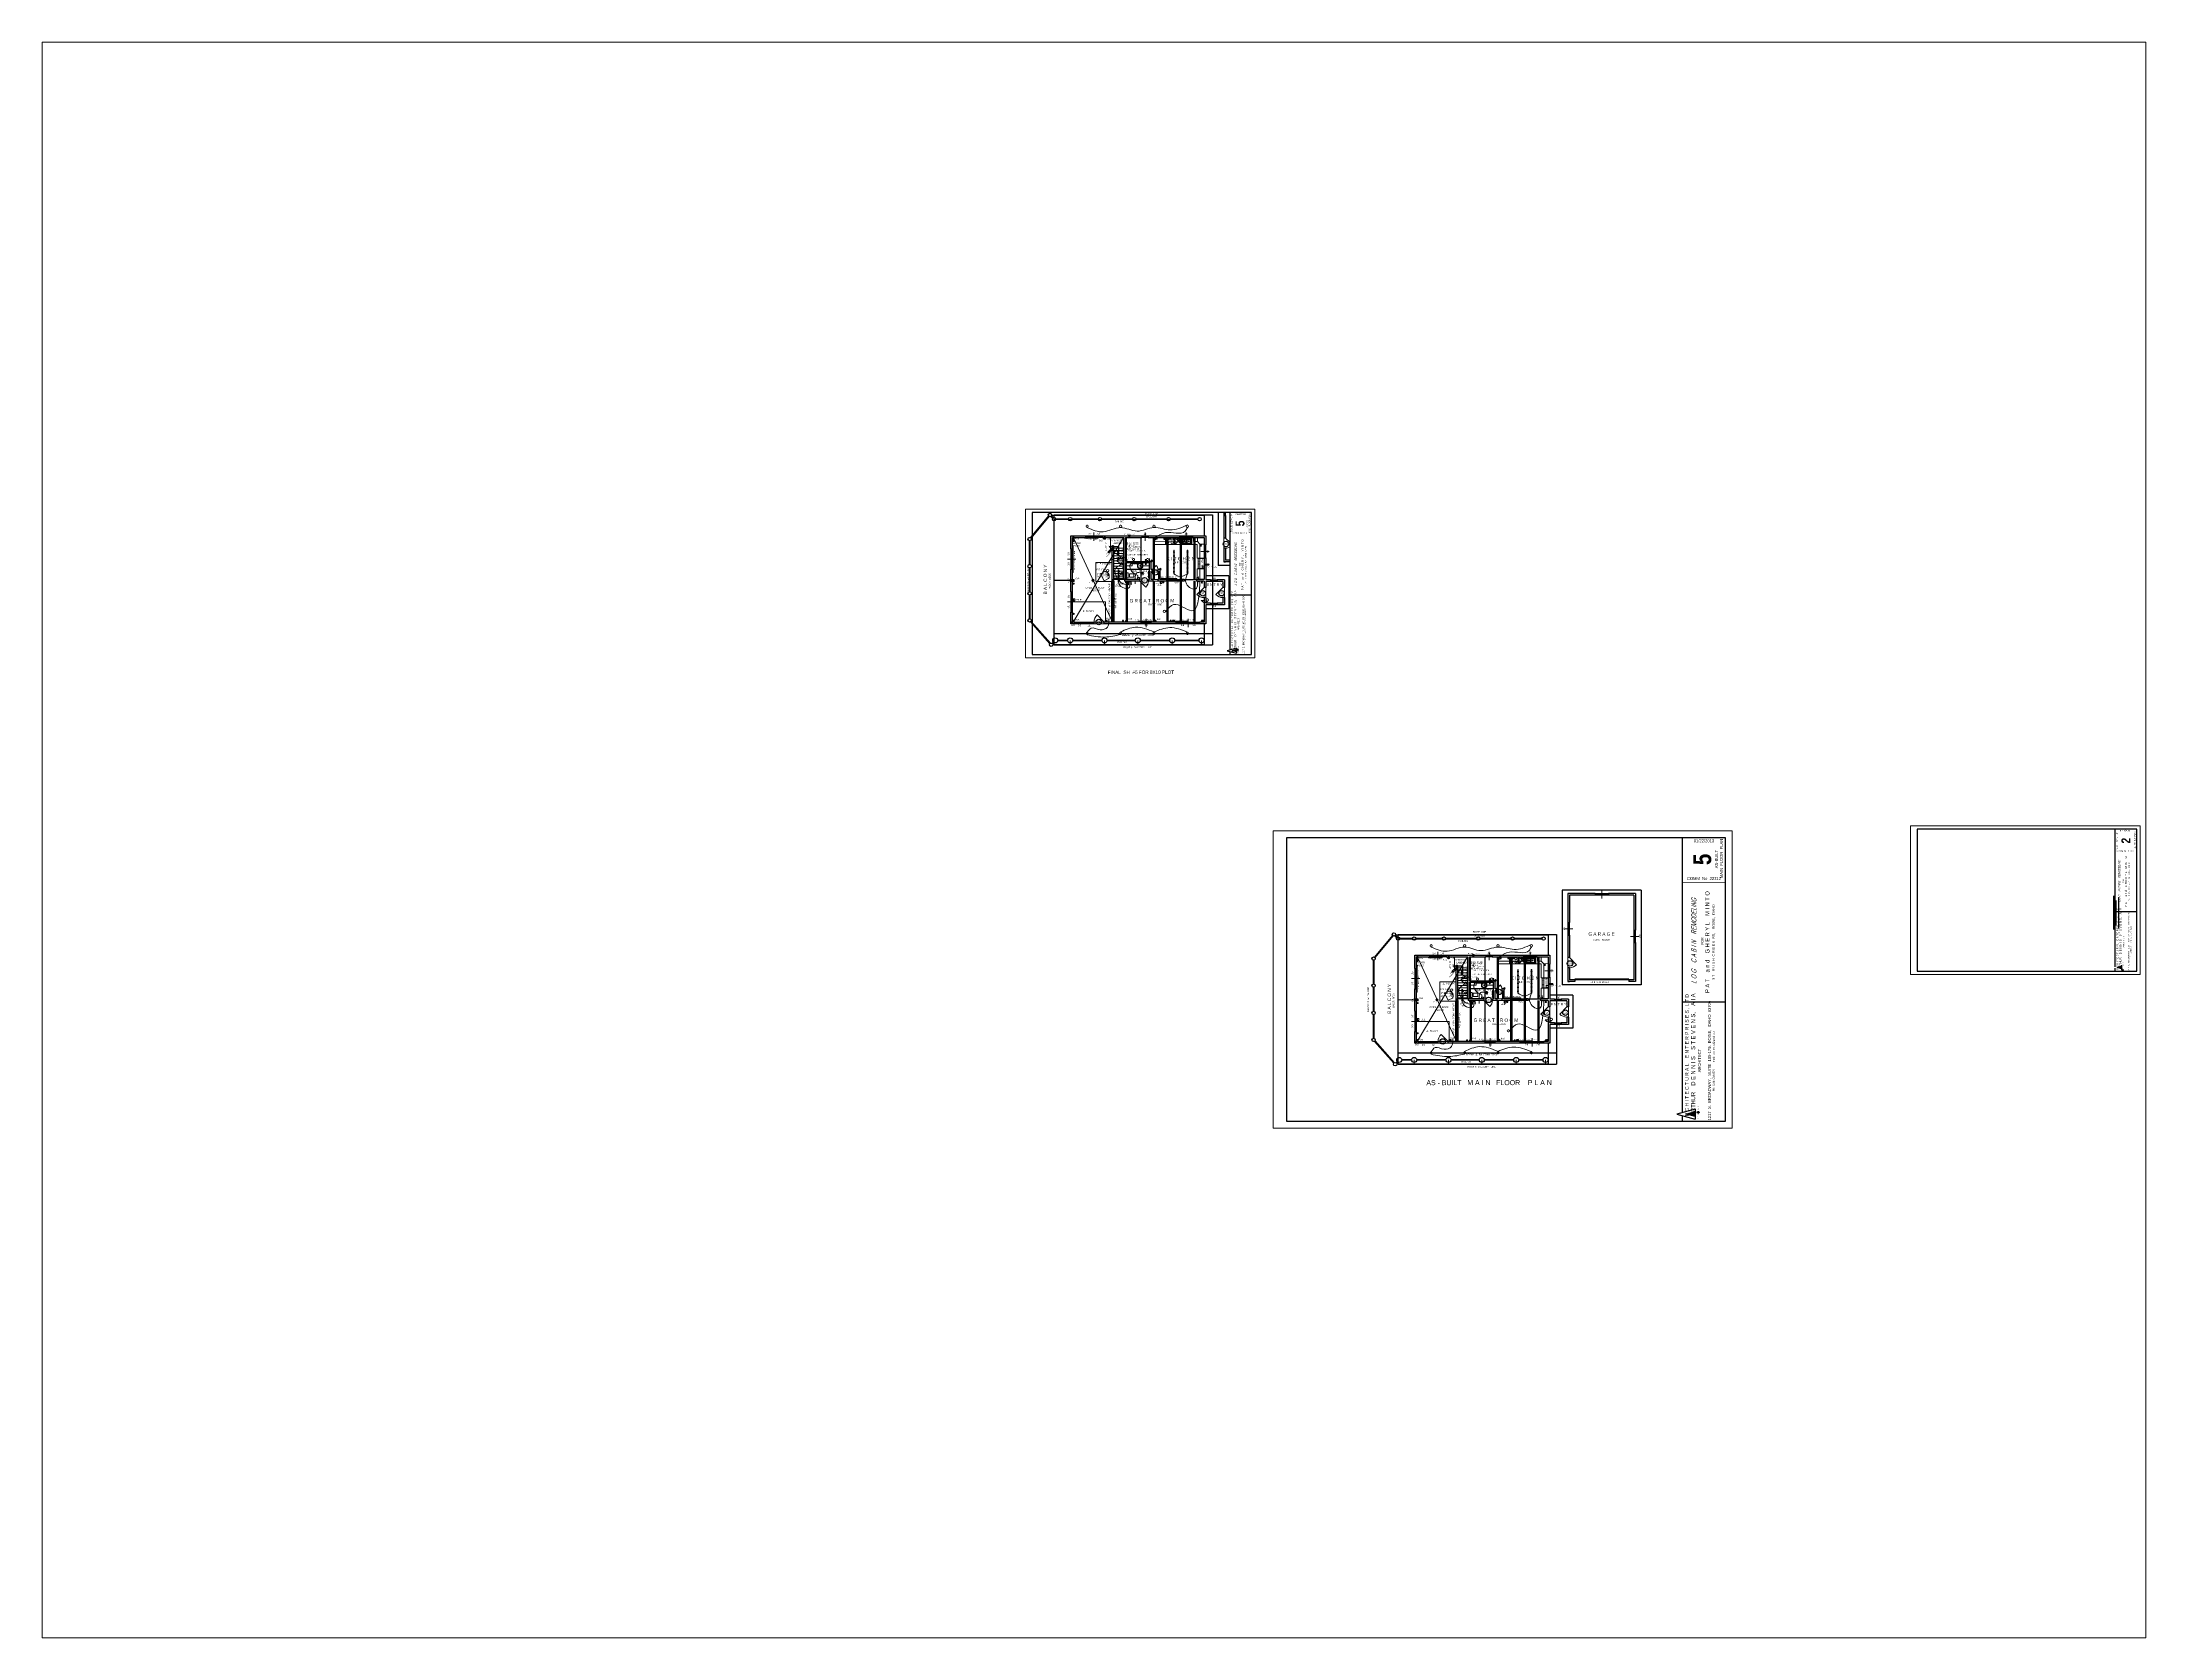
# Paper-space layout 'Layout1' of a CAD drawing. Header units: inches. Extents: x 1.04 to 9.32, y 0.79 to 7.07.
# The model-space entities are those that its viewports show. They can reach past a viewport. Long polylines and large blocks are cut down to what shows.
import ezdxf

# ---------------------------------------------------------------- set-up
doc = ezdxf.new("R2010")
doc.units = ezdxf.units.IN
doc.header["$MEASUREMENT"] = 0
doc.linetypes.add('DASHDOT2', pattern=[0.5, 0.25, -0.125, 0, -0.125])
doc.linetypes.add('HIDDEN', pattern=[0.375, 0.25, -0.125])
for name, color, linetype, lineweight in [('APPLIANCES', 7, 'Continuous', 20), ('CABINETS', 36, 'HIDDEN', 20), ('COUNTERTOPS', 7, 'Continuous', 20), ('DOORS', 7, 'Continuous', 30), ('ELEC', 6, 'Continuous', 30), ('ELEC SYMBOLS', 7, 'Continuous', 20), ('FLOOR BEAMS', 18, 'Continuous', 30), ('FLOORING', 7, 'Continuous', 20), ('FOUNDATION', 7, 'Continuous', 30), ('HVAC', 1, 'Continuous', 20), ('PLUMBING', 3, 'Continuous', 20), ('ROOF', 7, 'HIDDEN', 30), ('ROOF FRAMING', 7, 'Continuous', 20), ('STAIRS', 7, 'Continuous', 20), ('WALL FRAMING', 7, 'Continuous', 30), ('WALLS', 7, 'Continuous', 30), ('WINDOWS', 5, 'Continuous', 30)]:
    doc.layers.add(name, color=color, linetype=linetype, lineweight=lineweight)
for name, color, linetype in [('SETBACK', 1, 'DASHDOT2'), ('TEXT', 7, 'Continuous'), ('TEXT80', 7, 'Continuous'), ('TITLE BLOCK', 7, 'Continuous'), ('TITLE_BLOCK', 250, 'Continuous')]:
    doc.layers.add(name, color=color, linetype=linetype)
doc.styles.add('ARCH ENT', font='technical.ttf', dxfattribs={"height": 2})
doc.styles.add('ARCHENT', font='technical.ttf', dxfattribs={"height": 6})
doc.styles.add('EXIST', font='romans.shx', dxfattribs={"width": 0.75, "oblique": 20, "height": 12})

msp = doc.modelspace()

# ---------------------------------------------------------------- hatches: boundary and pattern name
at = {"layer": 'TITLE_BLOCK', "linetype": 'Continuous', "ltscale": 0.5}
for points in [[(3926.4, 2659.5), (3910.8, 2655.3), (3926.4, 2651.1)], [(7072, 1533.7), (7056.5, 1529.5), (7072, 1525.2)], [(5557, 1017.1), (5525.8, 1008.7), (5557, 1000.2)]]:
    msp.add_hatch(color=1, dxfattribs=at).paths.add_polyline_path(points)

# ---------------------------------------------------------------- linework, layer by layer
at = {"layer": 'APPLIANCES', "lineweight": 30, "ltscale": 15}
for p, q in [((3674.5, 3058), (3674.5, 3033)), ((3704.5, 3058), (3704.5, 3033)), ((4897, 1567.2), (4897, 1542.2)), ((4927, 1567.2), (4927, 1542.2))]:
    msp.add_line(p, q, dxfattribs=at)
at = {"layer": 'APPLIANCES', "ltscale": 15}
for p, q in [((3674.5, 3033), (3704.5, 3033)), ((4897, 1542.2), (4927, 1542.2))]:
    msp.add_line(p, q, dxfattribs=at)
for centre in [(3682, 3052), (3682, 3040), (3697, 3052), (3697, 3040), (4904.5, 1561.2), (4904.5, 1549.2), (4919.5, 1561.2), (4919.5, 1549.2)]:
    msp.add_circle(centre, 4, dxfattribs=at)
at = {"layer": 'CABINETS', "ltscale": 15}
for p, q in [((3635.8, 3057.2), (3635.7, 3042.7)), ((3635.7, 3042.7), (3722.5, 3043)), ((3722.5, 3058), (3722.5, 3043)), ((3773.5, 3058), (3773.5, 3043)), ((3773.5, 3043), (3787.5, 3043)), ((3787.5, 3058), (3787.5, 3043)), ((3787.5, 3043), (3796.5, 3034)), ((3796.5, 3034), (3811.5, 3034)), ((3796.5, 3034), (3796.5, 2909)), ((3555.8, 2957), (3531.8, 2957.1)), ((3555.7, 2968.5), (3555.8, 2957)), ((3593.2, 2968.4), (3593.2, 2956.9)), ((3593.2, 2957), (3617.2, 2957.1)), ((3617.2, 2968.5), (3617.2, 2953.5)), ((3796.5, 2984), (3811.5, 2984)), ((3796.5, 2946.8), (3811.5, 2946.8)), ((4858.3, 1566.3), (4858.3, 1551.9)), ((4858.3, 1551.9), (4945, 1552.2)), ((4945, 1567.2), (4945, 1552.2)), ((4996, 1567.2), (4996, 1552.2)), ((4996, 1552.2), (5010, 1552.2)), ((5010, 1567.2), (5010, 1552.2)), ((5010, 1552.2), (5019, 1543.1)), ((5019, 1543.1), (5034, 1543.2)), ((5019, 1543.1), (5019, 1418.2)), ((4778.3, 1466.2), (4754.3, 1466.2)), ((4778.3, 1477.7), (4778.3, 1466.2)), ((4815.8, 1477.5), (4815.8, 1466.1)), ((4815.8, 1466.2), (4839.8, 1466.2)), ((4839.8, 1477.7), (4839.8, 1462.7)), ((5019, 1493.1), (5034, 1493.2)), ((5019, 1456), (5034, 1456))]:
    msp.add_line(p, q, dxfattribs=at)
at = {"layer": 'CABINETS', "lineweight": 30, "ltscale": 15}
for p, q in [((3707, 3058), (3707, 3033)), ((3731, 3058), (3731, 3033)), ((3767, 3058), (3767, 3033)), ((4929.5, 1567.2), (4929.5, 1542.2)), ((4953.5, 1567.2), (4953.5, 1542.2)), ((4989.5, 1567.2), (4989.5, 1542.2))]:
    msp.add_line(p, q, dxfattribs=at)
at = {"layer": 'COUNTERTOPS', "ltscale": 15}
for p, q in [((3635.5, 3058), (3635.5, 3033)), ((3635.5, 3033), (3674.5, 3033)), ((3704.5, 3033), (3786.5, 3033)), ((3786.5, 2984), (3811.5, 2984)), ((3786.5, 2947), (3811.5, 2947)), ((4858, 1567.2), (4858, 1542.2)), ((4858, 1542.2), (4897, 1542.2)), ((4927, 1542.2), (5009, 1542.2)), ((5009, 1493.2), (5034, 1493.2)), ((5009, 1456.2), (5034, 1456.2))]:
    msp.add_line(p, q, dxfattribs=at)
at = {"layer": 'COUNTERTOPS', "lineweight": 20, "ltscale": 15}
for p, q in [((3786.5, 3033), (3786.5, 2984)), ((3786.5, 2947), (3786.5, 2909)), ((5009, 1542.2), (5009, 1493.2)), ((5009, 1456.2), (5009, 1418.2))]:
    msp.add_line(p, q, dxfattribs=at)
at = {"layer": 'COUNTERTOPS', "color": 38, "lineweight": 30, "ltscale": 15}
for p, q in [((3531.8, 2945.6), (3617.2, 2945.5)), ((4754.3, 1454.8), (4839.8, 1454.7))]:
    msp.add_line(p, q, dxfattribs=at)
at = {"layer": 'DOORS', "ltscale": 15}
for p, q in [((3887.5, 3055.7), (3903.7, 3039.5)), ((3641.6, 2958.1), (3627.5, 2944)), ((3811.5, 2880.2), (3786, 2854.8)), ((3878.5, 2880.2), (3853, 2854.8)), ((5110, 1564.9), (5135.5, 1539.5)), ((4864.2, 1467.3), (4850, 1453.2)), ((5320.5, 1487.9), (5128.5, 1487.9)), ((5320.5, 1485.9), (5128.5, 1485.9)), ((5034, 1389.4), (5008.6, 1364)), ((5101, 1389.4), (5075.6, 1364))]:
    msp.add_line(p, q, dxfattribs=at)
at = {"layer": 'DOORS', "linetype": 'Continuous', "lineweight": 30, "ltscale": 15}
for p, q in [((3583.5, 2903), (3604.7, 2881.8)), ((4806, 1412.2), (4827.2, 1390.9))]:
    msp.add_line(p, q, dxfattribs=at)
at = {"layer": 'DOORS', "linetype": 'Continuous', "ltscale": 15}
for p, q in [((5128.5, 1487.9), (5128.5, 1485.9)), ((5320.5, 1487.9), (5320.5, 1485.9))]:
    msp.add_line(p, q, dxfattribs=at)
at = {"layer": 'DOORS', "lineweight": 9, "ltscale": 15}
for centre, start, end in [((3887.5, 3055.7), 270, 296.78531), ((3811.5, 2880.2), 225, 270), ((3878.5, 2880.2), 225, 270), ((5110, 1564.9), 270, 315), ((5034, 1389.4), 225, 270), ((5101, 1389.4), 225, 270)]:
    msp.add_arc(centre, 36, start, end, dxfattribs=at)
at = {"layer": 'DOORS', "linetype": 'Continuous', "lineweight": 5, "ltscale": 15}
for centre in [(3583.5, 2903), (4806, 1412.2)]:
    msp.add_arc(centre, 30, 315, 0, dxfattribs=at)
at = {"layer": 'ELEC', "lineweight": 20, "ltscale": 15}
for p, q in [((3345.1, 3051.2), (3345.1, 3043.4)), ((3349.8, 3051.2), (3349.8, 3043.4)), ((3531.8, 3018.1), (3539.5, 3018.1)), ((3531.8, 3016.6), (3539.5, 3016.6)), ((3642.1, 3050.4), (3642.1, 3058.2)), ((3643.6, 3050.4), (3643.6, 3058.2)), ((3799, 3026.2), (3799, 3034)), ((3800.5, 3026.2), (3800.5, 3034)), ((3603.4, 2973), (3603.4, 2980.8)), ((3603.4, 2960.7), (3603.4, 2968.5)), ((3604.9, 2973), (3604.9, 2980.8)), ((3604.9, 2960.7), (3604.9, 2968.5)), ((3351.3, 2894.6), (3343.5, 2894.6)), ((3351.3, 2893.1), (3343.5, 2893.1)), ((3665.8, 2895), (3665.8, 2902.8)), ((3667.3, 2895), (3667.3, 2902.8)), ((3802.9, 2894.9), (3802.9, 2902.7)), ((3804.4, 2894.9), (3804.4, 2902.7)), ((3351.3, 2787.4), (3343.5, 2787.4)), ((3351.3, 2785.9), (3343.5, 2785.9)), ((3522.7, 2757.2), (3522.7, 2765)), ((3524.2, 2757.2), (3524.2, 2765)), ((3692.3, 2757.2), (3692.3, 2765)), ((3693.8, 2757.2), (3693.8, 2765)), ((3802.9, 2757.2), (3802.9, 2765)), ((3804.4, 2757.2), (3804.4, 2765)), ((4567.6, 1560.3), (4567.6, 1552.5)), ((4572.4, 1560.3), (4572.4, 1552.5)), ((4754.3, 1527.2), (4762.1, 1527.2)), ((4754.3, 1525.7), (4762.1, 1525.7)), ((4864.6, 1559.5), (4864.6, 1567.3)), ((4866.1, 1559.5), (4866.1, 1567.3)), ((5021.5, 1535.3), (5021.5, 1543.1)), ((5023, 1535.3), (5023, 1543.1)), ((4825.9, 1482.2), (4825.9, 1490)), ((4825.9, 1469.9), (4825.9, 1477.7)), ((4827.4, 1482.2), (4827.4, 1490)), ((4827.4, 1469.9), (4827.4, 1477.7)), ((4573.8, 1403.7), (4566, 1403.7)), ((4573.8, 1402.2), (4566, 1402.2)), ((4888.4, 1404.1), (4888.4, 1411.9)), ((4889.9, 1404.1), (4889.9, 1411.9)), ((5025.4, 1404.1), (5025.4, 1411.9)), ((5026.9, 1404.1), (5026.9, 1411.9)), ((4573.8, 1296.5), (4566, 1296.5)), ((4573.8, 1295), (4566, 1295)), ((4745.2, 1266.4), (4745.2, 1274.2)), ((4746.7, 1266.4), (4746.7, 1274.2)), ((4914.8, 1266.4), (4914.8, 1274.2)), ((4916.3, 1266.4), (4916.3, 1274.2)), ((5025.4, 1266.4), (5025.4, 1274.2)), ((5026.9, 1266.4), (5026.9, 1274.2))]:
    msp.add_line(p, q, dxfattribs=at)
for centre in [(3347.4, 3047.4), (3535.5, 3038.8), (3535.5, 3017.3), (3642.9, 3054.2), (3689.5, 3054.2), (3719.1, 3054.1), (3740.4, 3054.2), (3799.8, 3030), (3604.2, 2976.8), (3604.2, 2964.5), (3347.5, 2893.8), (3666.6, 2898.8), (3803.7, 2898.7), (3347.5, 2786.6), (3523.4, 2761), (3693, 2761), (3803.7, 2761), (4569.9, 1556.5), (4758.1, 1547.9), (4758.1, 1526.5), (4865.4, 1563.3), (4912, 1563.4), (4941.6, 1563.3), (4963, 1563.3), (5022.3, 1539.1), (4826.7, 1486), (4826.7, 1473.7), (4570, 1403), (4889.1, 1407.9), (5026.2, 1407.9), (4570, 1295.8), (4745.9, 1270.2), (4915.5, 1270.2), (5026.2, 1270.2)]:
    msp.add_circle(centre, 2, dxfattribs=at)
at = {"layer": 'ELEC SYMBOLS', "color": 6, "linetype": 'Continuous', "lineweight": 20, "ltscale": 150}
for p, q in [((3391.4, 3097.7), (3392.6, 3097.7)), ((3396, 3102.3), (3396, 3101.1)), ((3396, 3094.3), (3396, 3093.1)), ((3399.4, 3097.7), (3400.6, 3097.7)), ((3510.1, 3097.7), (3511.3, 3097.7)), ((3514.7, 3102.3), (3514.7, 3101.1)), ((3514.7, 3094.3), (3514.7, 3093.1)), ((3518.1, 3097.7), (3519.3, 3097.7)), ((3628.8, 3097.7), (3629.9, 3097.7)), ((3633.4, 3102.3), (3633.4, 3101.1)), ((3633.4, 3094.3), (3633.4, 3093.1)), ((3636.8, 3097.7), (3637.9, 3097.7)), ((3747.4, 3097.7), (3748.6, 3097.7)), ((3752, 3102.3), (3752, 3101.1)), ((3752, 3094.3), (3752, 3093.1)), ((3755.4, 3097.7), (3756.6, 3097.7)), ((3502.7, 2998.1), (3506.3, 2993.7)), ((3502.7, 2998.1), (3508.2, 2996.8)), ((3638.2, 3058.1), (3638.2, 3047.9)), ((3703.5, 3013), (3703.5, 2929)), ((3703.5, 3013), (3705.5, 3013)), ((3705.5, 3013), (3705.5, 2929)), ((3751.5, 3013), (3751.5, 2929)), ((3751.5, 3013), (3753.5, 3013)), ((3753.5, 3013), (3753.5, 2929)), ((3581.2, 2967.2), (3556.5, 2967.2)), ((3556.5, 2967.2), (3556.5, 2965.2)), ((3581.2, 2965.2), (3556.5, 2965.2)), ((3566.5, 2918.8), (3566.5, 2908.6)), ((3575.8, 2923), (3575.8, 2909.1)), ((3581.2, 2967.2), (3581.2, 2965.2)), ((3618, 2983), (3618, 2972.8)), ((3703.5, 2971), (3705.5, 2971)), ((3703.5, 2929), (3705.5, 2929)), ((3751.5, 2971), (3753.5, 2971)), ((3751.5, 2929), (3753.5, 2929)), ((3542.4, 2899.7), (3542.4, 2889.5)), ((3547.7, 2903), (3547.7, 2889.5)), ((3552.8, 2899.7), (3552.8, 2889.5)), ((3566.8, 2902.8), (3566.8, 2892.6)), ((3788.5, 2901.7), (3788.5, 2891.5)), ((3796.3, 2901.7), (3796.3, 2891.5)), ((3796.3, 2901.7), (3796.3, 2891.5)), ((3472.4, 2767.4), (3472.4, 2757.2)), ((3665.9, 2795.3), (3667.1, 2795.3)), ((3670.5, 2798.7), (3670.5, 2799.9)), ((3670.5, 2790.7), (3670.5, 2791.9)), ((3673.9, 2795.3), (3675.1, 2795.3)), ((3811.5, 2834.2), (3801.3, 2834.2)), ((3818.5, 2836), (3819.7, 2836)), ((3823.1, 2839.4), (3823.1, 2840.6)), ((3823.1, 2831.4), (3823.1, 2832.6)), ((3826.5, 2836), (3827.7, 2836)), ((3391.4, 2717), (3392.6, 2717)), ((3396, 2720.4), (3396, 2721.6)), ((3396, 2712.4), (3396, 2713.6)), ((3399.4, 2717), (3400.6, 2717)), ((3510.1, 2717), (3511.3, 2717)), ((3514.7, 2720.4), (3514.7, 2721.6)), ((3514.7, 2712.4), (3514.7, 2713.6)), ((3518.1, 2717), (3519.3, 2717)), ((3628.8, 2717), (3629.9, 2717)), ((3633.4, 2720.4), (3633.4, 2721.6)), ((3633.4, 2712.4), (3633.4, 2713.6)), ((3636.8, 2717), (3637.9, 2717)), ((3747.4, 2717), (3748.6, 2717)), ((3752, 2720.4), (3752, 2721.6)), ((3752, 2712.4), (3752, 2713.6)), ((3755.4, 2717), (3756.6, 2717)), ((4613.9, 1606.8), (4615.1, 1606.8)), ((4618.5, 1611.4), (4618.5, 1610.2)), ((4618.5, 1603.4), (4618.5, 1602.2)), ((4621.9, 1606.8), (4623.1, 1606.8)), ((4732.6, 1606.8), (4733.8, 1606.8)), ((4737.2, 1611.4), (4737.2, 1610.2)), ((4737.2, 1603.4), (4737.2, 1602.2)), ((4740.6, 1606.8), (4741.8, 1606.8)), ((4851.3, 1606.8), (4852.5, 1606.8)), ((4855.9, 1611.4), (4855.9, 1610.2)), ((4855.9, 1603.4), (4855.9, 1602.2)), ((4859.3, 1606.8), (4860.5, 1606.8)), ((4969.9, 1606.8), (4971.1, 1606.8)), ((4974.5, 1611.4), (4974.5, 1610.2)), ((4974.5, 1603.4), (4974.5, 1602.2)), ((4977.9, 1606.8), (4979.1, 1606.8)), ((4725.2, 1507.3), (4730.7, 1506)), ((4725.2, 1507.2), (4728.8, 1502.8)), ((4860.7, 1567.2), (4860.7, 1557)), ((4926, 1522.1), (4926, 1438.1)), ((4926, 1522.1), (4928, 1522.1)), ((4928, 1522.1), (4928, 1438.1)), ((4974, 1522.1), (4974, 1438.1)), ((4974, 1522.1), (4976, 1522.1)), ((4976, 1522.1), (4976, 1438.1)), ((4803.8, 1476.3), (4779, 1476.3)), ((4779, 1476.3), (4779, 1474.3)), ((4803.8, 1474.3), (4779, 1474.3)), ((4789, 1427.9), (4789, 1417.7)), ((4798.3, 1432.2), (4798.3, 1418.3)), ((4803.8, 1476.3), (4803.8, 1474.3)), ((4840.5, 1492.2), (4840.5, 1481.9)), ((4926, 1480.1), (4928, 1480.1)), ((4926, 1438.1), (4928, 1438.1)), ((4974, 1480.1), (4976, 1480.1)), ((4974, 1438.1), (4976, 1438.1)), ((4764.9, 1408.9), (4764.9, 1398.7)), ((4770.3, 1412.2), (4770.3, 1398.7)), ((4775.3, 1408.9), (4775.3, 1398.7)), ((4789.3, 1412), (4789.3, 1401.8)), ((5011.1, 1410.9), (5011.1, 1400.7)), ((5018.8, 1410.9), (5018.8, 1400.7)), ((5018.8, 1410.9), (5018.8, 1400.7)), ((5045.6, 1348.6), (5045.6, 1349.8)), ((4694.9, 1276.5), (4694.9, 1266.3)), ((4888.4, 1304.4), (4889.6, 1304.4)), ((4893, 1307.8), (4893, 1309)), ((4893, 1299.8), (4893, 1301)), ((4896.4, 1304.4), (4897.6, 1304.4)), ((5034, 1343.4), (5023.8, 1343.4)), ((5041.1, 1345.2), (5042.2, 1345.2)), ((5045.6, 1340.6), (5045.6, 1341.8)), ((5049.1, 1345.2), (5050.2, 1345.2)), ((4613.9, 1226.2), (4615.1, 1226.2)), ((4618.5, 1229.6), (4618.5, 1230.8)), ((4618.5, 1221.6), (4618.5, 1222.8)), ((4621.9, 1226.2), (4623.1, 1226.2)), ((4732.6, 1226.2), (4733.8, 1226.2)), ((4737.2, 1229.6), (4737.2, 1230.8)), ((4737.2, 1221.6), (4737.2, 1222.8)), ((4740.6, 1226.2), (4741.8, 1226.2)), ((4851.3, 1226.2), (4852.5, 1226.2)), ((4855.9, 1229.6), (4855.9, 1230.8)), ((4855.9, 1221.6), (4855.9, 1222.8)), ((4859.3, 1226.2), (4860.5, 1226.2)), ((4969.9, 1226.2), (4971.1, 1226.2)), ((4974.5, 1229.6), (4974.5, 1230.8)), ((4974.5, 1221.6), (4974.5, 1222.8)), ((4977.9, 1226.2), (4979.1, 1226.2))]:
    msp.add_line(p, q, dxfattribs=at)
at = {"layer": 'ELEC SYMBOLS', "color": 6, "linetype": 'Continuous', "lineweight": 9, "ltscale": 150}
for p, q in [((3345.1, 3051.2), (3349.8, 3051.2)), ((3345.1, 3043.4), (3349.8, 3043.4)), ((3533.5, 3038.8), (3531.8, 3038.8)), ((3536.5, 3040.5), (3533.5, 3038.8)), ((3536.5, 3037), (3533.5, 3038.8)), ((3536.5, 3040.5), (3536.5, 3037)), ((3687.8, 3053.2), (3689.5, 3056.2)), ((3691.2, 3053.2), (3687.8, 3053.2)), ((3689.5, 3056.2), (3689.5, 3058)), ((3691.2, 3053.2), (3689.5, 3056.2)), ((3717.3, 3053.1), (3719.1, 3056.1)), ((3720.8, 3053.1), (3717.3, 3053.1)), ((3719.1, 3056.1), (3719.1, 3057.9)), ((3720.8, 3053.1), (3719.1, 3056.1)), ((3738.7, 3053.2), (3740.4, 3056.2)), ((3742.2, 3053.2), (3738.7, 3053.2)), ((3740.4, 3056.2), (3740.4, 3058)), ((3742.2, 3053.2), (3740.4, 3056.2)), ((3515.4, 2984.6), (3514.2, 2984.6)), ((3515.4, 2964.9), (3514.2, 2964.9)), ((3515.4, 2929.5), (3514.2, 2929.5)), ((3518.8, 2988), (3518.8, 2989.2)), ((3518.8, 2980), (3518.8, 2981.2)), ((3518.8, 2968.3), (3518.8, 2969.5)), ((3518.8, 2960.3), (3518.8, 2961.5)), ((3518.8, 2932.9), (3518.8, 2934.1)), ((3518.8, 2924.9), (3518.8, 2926.1)), ((3525.2, 2984.6), (3522.2, 2984.6)), ((3525.2, 2964.9), (3522.2, 2964.9)), ((3525.2, 2929.5), (3522.2, 2929.5)), ((3556.1, 2979.5), (3557.3, 2979.5)), ((3560.7, 2982.9), (3560.7, 2984.1)), ((3560.7, 2973), (3560.7, 2976.1)), ((3564.1, 2979.5), (3565.3, 2979.5)), ((3606, 2979.5), (3607.2, 2979.5)), ((3610.6, 2982.9), (3610.6, 2984.1)), ((3610.6, 2973), (3610.6, 2976.1)), ((3614, 2979.5), (3615.2, 2979.5)), ((4567.6, 1560.3), (4572.4, 1560.3)), ((4567.6, 1552.5), (4572.4, 1552.5)), ((4741.3, 1497.2), (4741.3, 1498.4)), ((4756.1, 1547.9), (4754.3, 1547.9)), ((4759.1, 1549.7), (4756.1, 1547.9)), ((4759.1, 1546.2), (4756.1, 1547.9)), ((4759.1, 1549.7), (4759.1, 1546.2)), ((4910.3, 1562.4), (4912, 1565.4)), ((4913.7, 1562.4), (4910.3, 1562.4)), ((4912, 1565.4), (4912, 1567.2)), ((4913.7, 1562.4), (4912, 1565.4)), ((4939.8, 1562.3), (4941.6, 1565.3)), ((4943.3, 1562.3), (4939.8, 1562.3)), ((4941.6, 1565.3), (4941.6, 1567.1)), ((4943.3, 1562.3), (4941.6, 1565.3)), ((4961.2, 1562.3), (4963, 1565.3)), ((4964.7, 1562.3), (4961.2, 1562.3)), ((4963, 1565.3), (4963, 1567.1)), ((4964.7, 1562.3), (4963, 1565.3)), ((4737.9, 1493.8), (4736.7, 1493.8)), ((4737.9, 1474.1), (4736.7, 1474.1)), ((4737.9, 1438.7), (4736.7, 1438.7)), ((4741.3, 1489.2), (4741.3, 1490.4)), ((4741.3, 1477.5), (4741.3, 1478.7)), ((4741.3, 1469.5), (4741.3, 1470.7)), ((4741.3, 1442.1), (4741.3, 1443.3)), ((4741.3, 1434.1), (4741.3, 1435.3)), ((4747.8, 1493.8), (4744.7, 1493.8)), ((4747.8, 1474.1), (4744.7, 1474.1)), ((4747.8, 1438.7), (4744.7, 1438.7)), ((4778.6, 1488.6), (4779.8, 1488.6)), ((4783.2, 1492), (4783.2, 1493.2)), ((4783.2, 1482.2), (4783.2, 1485.2)), ((4786.6, 1488.6), (4787.8, 1488.6)), ((4828.5, 1488.6), (4829.7, 1488.6)), ((4833.1, 1492), (4833.1, 1493.2)), ((4833.1, 1482.2), (4833.1, 1485.2)), ((4836.5, 1488.6), (4837.7, 1488.6))]:
    msp.add_line(p, q, dxfattribs=at)
at = {"layer": 'ELEC SYMBOLS', "color": 6, "lineweight": 9, "ltscale": 25}
for p, q in [((3542.4, 2899.7), (3552.8, 2899.7)), ((4764.9, 1408.9), (4775.3, 1408.9))]:
    msp.add_line(p, q, dxfattribs=at)
at = {"layer": 'ELEC SYMBOLS', "color": 6, "lineweight": 20, "ltscale": 15}
for centre in [(3396, 3097.7), (3514.7, 3097.7), (3633.4, 3097.7), (3752, 3097.7), (3518.8, 2984.6), (3518.8, 2964.9), (3518.8, 2929.5), (3560.7, 2979.5), (3592.8, 2930.9), (3610.6, 2979.5), (3416.3, 2905.5), (3670.5, 2795.3), (3823.1, 2836), (3396, 2717), (3514.7, 2717), (3633.4, 2717), (3752, 2717), (4618.5, 1606.8), (4737.2, 1606.8), (4855.9, 1606.8), (4974.5, 1606.8), (4741.3, 1493.8), (4741.3, 1474.1), (4741.3, 1438.7), (4783.2, 1488.6), (4815.3, 1440), (4833.1, 1488.6), (4638.8, 1414.6), (5045.6, 1345.2), (4893, 1304.4), (4618.5, 1226.2), (4737.2, 1226.2), (4855.9, 1226.2), (4974.5, 1226.2)]:
    msp.add_circle(centre, 4, dxfattribs=at)
at = {"layer": 'ELEC SYMBOLS', "color": 6, "linetype": 'Continuous', "lineweight": 20, "ltscale": 150}
for centre in [(3559.4, 2966.2), (3564.4, 2966.2), (3569.4, 2966.2), (3574, 2966.2), (3578.5, 2966.2), (4781.9, 1475.3), (4786.9, 1475.3), (4791.9, 1475.3), (4796.5, 1475.3), (4801, 1475.3)]:
    msp.add_circle(centre, 2, dxfattribs=at)
at = {"layer": 'ELEC SYMBOLS', "color": 6, "lineweight": 9, "ltscale": 25}
for points in [[(3752, 3102.3), (3690.4, 3084.5), (3633.4, 3093.1), (3573.3, 3080.5), (3514.7, 3093.1), (3453.2, 3078), (3396, 3093.1)], [(3514.2, 2929.5), (3506.7, 2900.3), (3522.1, 2880.1), (3546.5, 2881.5), (3547.7, 2889.5)], [(3395.6, 2712.1), (3458.9, 2703.9), (3514.7, 2712.9)], [(3473.1, 2757.5), (3467.8, 2739.3), (3442.1, 2729.8), (3409.9, 2735.8), (3395.9, 2721.2)], [(3514.3, 2722.2), (3567.9, 2739.1), (3632.3, 2722.6)], [(3633.6, 2722.3), (3689.4, 2737.6), (3752.3, 2721.5)], [(4974.5, 1611.4), (4912.9, 1593.6), (4855.9, 1602.2), (4795.8, 1589.6), (4737.2, 1602.2), (4675.7, 1587.2), (4618.5, 1602.2)], [(4736.7, 1438.7), (4729.2, 1409.4), (4744.6, 1389.2), (4769, 1390.7), (4770.3, 1398.7)], [(4618.1, 1221.3), (4681.4, 1213.1), (4737.2, 1222.1)], [(4695.7, 1266.7), (4690.3, 1248.5), (4664.6, 1239), (4632.4, 1244.9), (4618.4, 1230.3)], [(4736.9, 1231.4), (4790.4, 1248.2), (4854.8, 1231.8)], [(4856.1, 1231.4), (4911.9, 1246.7), (4974.8, 1230.7)]]:
    msp.add_spline(points, degree=3, dxfattribs=at)
at = {"layer": 'ELEC SYMBOLS', "color": 6, "linetype": 'Continuous', "lineweight": 9, "ltscale": 150}
for points in [[(3638.3, 3058.1), (3673.9, 3075), (3744.2, 3080.8), (3752, 3093.1)], [(3675.1, 2795.3), (3703.3, 2819.6), (3766, 2797.5), (3796.2, 2891.9)], [(3801.3, 2834.2), (3813.6, 2826.4), (3823.1, 2831.4)], [(4860.8, 1567.3), (4896.4, 1584.2), (4966.7, 1590), (4974.5, 1602.2)], [(4897.6, 1304.4), (4925.8, 1328.7), (4988.5, 1306.7), (5018.7, 1401.1)], [(5023.8, 1343.4), (5036.1, 1335.5), (5045.6, 1340.6)]]:
    msp.add_spline(points, degree=3, dxfattribs=at)
at = {"layer": 'ELEC SYMBOLS', "color": 6, "linetype": 'Continuous', "lineweight": 20, "ltscale": 150}
for points in [[(3542.7, 2889.3), (3517.2, 2896.4), (3499.2, 2921.3), (3497.2, 2948.3), (3514.2, 2964.9), (3501.5, 2975.2), (3514.4, 2985), (3503.4, 2997.9)], [(3575.7, 2922.8), (3548.2, 2950), (3551.3, 2964.1), (3556.7, 2966.1)], [(3566.6, 2918.8), (3572.1, 2931.8), (3588.7, 2931.4)], [(3592.7, 2934.9), (3591.9, 2934.6), (3593.9, 2927.9), (3593.4, 2926.9), (3592.1, 2927.5), (3593.8, 2933.6), (3593, 2934.6), (3592.7, 2934.9)], [(3704.5, 2929), (3724.7, 2919.3), (3752.5, 2929)], [(3752.5, 2929), (3748.5, 2893.6), (3782.4, 2875.3), (3788.5, 2891.5)], [(3416.2, 2909.5), (3415.5, 2909.2), (3417.4, 2902.5), (3417, 2901.5), (3415.7, 2902.1), (3417.4, 2908.2), (3416.6, 2909.2), (3416.2, 2909.5)], [(4765.2, 1398.4), (4739.7, 1405.6), (4721.7, 1430.5), (4719.8, 1457.4), (4736.7, 1474.1), (4724, 1484.4), (4737, 1494.1), (4726, 1507.1)], [(4798.2, 1431.9), (4770.7, 1459.1), (4773.8, 1473.3), (4779.2, 1475.3)], [(4789.1, 1428), (4794.6, 1440.9), (4811.2, 1440.6)], [(4815.2, 1444), (4814.4, 1443.8), (4816.4, 1437), (4815.9, 1436.1), (4814.6, 1436.6), (4816.3, 1442.8), (4815.5, 1443.8), (4815.2, 1444)], [(4927, 1438.1), (4947.2, 1428.5), (4975, 1438.1)], [(4975, 1438.1), (4971, 1402.8), (5004.9, 1384.5), (5011.1, 1400.7)], [(4638.8, 1418.6), (4638, 1418.4), (4640, 1411.6), (4639.5, 1410.7), (4638.2, 1411.2), (4639.9, 1417.4), (4639.1, 1418.4), (4638.8, 1418.6)]]:
    msp.add_spline(points, degree=3, dxfattribs=at)
at = {"layer": 'FLOOR BEAMS', "linetype": 'HIDDEN', "lineweight": 30, "ltscale": 15}
for p, q in [((3534.5, 3058), (3534.5, 2909)), ((3586.5, 3058), (3586.5, 2909)), ((3630.5, 3058), (3630.5, 2909)), ((3634.5, 3058), (3634.5, 2909)), ((3678.5, 3058), (3678.5, 2909)), ((3682.5, 3058), (3682.5, 2909)), ((3726.5, 3058), (3726.5, 2909)), ((3730.5, 3058.1), (3730.5, 2909)), ((3774.5, 3058), (3774.5, 2908.9)), ((3778.5, 3058), (3778.5, 2908.9)), ((3486.5, 2903), (3486.5, 2757)), ((3490.5, 2903), (3490.5, 2757)), ((3534.5, 2903), (3534.5, 2757)), ((3538.5, 2903), (3538.5, 2757)), ((3586.5, 2903), (3586.5, 2757)), ((3630.5, 2903), (3630.5, 2757)), ((3634.5, 2903), (3634.5, 2757)), ((3678.5, 2903), (3678.5, 2757)), ((3682.5, 2903), (3682.5, 2757)), ((3726.5, 2903), (3726.5, 2757)), ((3730.5, 2903), (3730.5, 2757)), ((3740.5, 2909), (3785.4, 2908.9)), ((3774.5, 2903), (3774.5, 2757)), ((3778.5, 2903), (3778.5, 2757)), ((4757, 1567.2), (4757, 1418.2)), ((4809, 1567.2), (4809, 1418.2)), ((4853, 1567.2), (4853, 1418.2)), ((4857, 1567.2), (4857, 1418.2)), ((4901, 1567.2), (4901, 1418.2)), ((4905, 1567.2), (4905, 1418.2)), ((4949, 1567.2), (4949, 1418.2)), ((4953, 1567.2), (4953, 1418.2)), ((4997, 1567.2), (4997, 1418.1)), ((5001, 1567.2), (5001, 1418.1)), ((4709, 1412.2), (4709, 1266.2)), ((4713, 1412.2), (4713, 1266.2)), ((4757, 1412.2), (4757, 1266.2)), ((4761, 1412.2), (4761, 1266.2)), ((4809, 1412.2), (4809, 1266.2)), ((4853, 1412.2), (4853, 1266.2)), ((4857, 1412.2), (4857, 1266.2)), ((4901, 1412.2), (4901, 1266.2)), ((4905, 1412.2), (4905, 1266.2)), ((4949, 1412.2), (4949, 1266.2)), ((4953, 1412.2), (4953, 1266.2)), ((4963, 1418.2), (5007.9, 1418.1)), ((4997, 1412.2), (4997, 1266.2)), ((5001, 1412.2), (5001, 1266.2))]:
    msp.add_line(p, q, dxfattribs=at)
at = {"layer": 'FLOOR BEAMS', "lineweight": 30, "ltscale": 15}
for p, q in [((3668.5, 3058), (3668.5, 3052)), ((3668.5, 3052), (3674.5, 3052)), ((4891, 1567.2), (4891, 1561.2)), ((4891, 1561.2), (4897, 1561.2))]:
    msp.add_line(p, q, dxfattribs=at)
at = {"layer": 'FLOOR BEAMS', "lineweight": 5, "ltscale": 15}
for p, q in [((3668.5, 3052), (3674.5, 3058)), ((3668.5, 3058), (3674.5, 3052)), ((4891, 1561.2), (4897, 1567.2)), ((4891, 1567.2), (4897, 1561.2))]:
    msp.add_line(p, q, dxfattribs=at)
at = {"layer": 'FLOOR BEAMS', "color": 7, "lineweight": 30, "ltscale": 15}
for p, q in [((3624.7, 2977.2), (3620.4, 2973)), ((3621.8, 2974.4), (3624.7, 2971.6)), ((3623.3, 2970.2), (3627.5, 2974.4)), ((3627.5, 2974.4), (3624.7, 2977.2)), ((3655.7, 2948.2), (3651.4, 2944)), ((3652.8, 2945.4), (3655.7, 2942.6)), ((3654.3, 2941.2), (3658.5, 2945.4)), ((3658.5, 2945.4), (3655.7, 2948.2)), ((4847.2, 1486.4), (4842.9, 1482.2)), ((4844.4, 1483.6), (4847.2, 1480.7)), ((4845.8, 1479.3), (4850, 1483.6)), ((4850, 1483.6), (4847.2, 1486.4)), ((4878.2, 1457.4), (4873.9, 1453.2)), ((4875.4, 1454.6), (4878.2, 1451.7)), ((4876.8, 1450.3), (4881, 1454.6)), ((4881, 1454.6), (4878.2, 1457.4))]:
    msp.add_line(p, q, dxfattribs=at)
at = {"layer": 'FLOORING', "color": 7, "linetype": 'HIDDEN', "lineweight": 30, "ltscale": 50}
for p, q in [((3483.1, 2760), (3483.1, 2901)), ((4705.7, 1269.2), (4705.7, 1410.2))]:
    msp.add_line(p, q, dxfattribs=at)
at = {"layer": 'FLOORING', "color": 7, "linetype": 'Continuous', "lineweight": 9, "ltscale": 150}
for p, q in [((3343.5, 2829), (3460.5, 2829)), ((3460.5, 2760), (3460.5, 2829)), ((4566, 1338.2), (4683, 1338.2)), ((4683, 1269.2), (4683, 1338.2))]:
    msp.add_line(p, q, dxfattribs=at)
at = {"layer": 'FOUNDATION', "color": 8, "ltscale": 15}
for p, q in [((7045.5, 1762.2), (7045.5, 1684.7)), ((7051.5, 1768.2), (7051.5, 1678.7))]:
    msp.add_line(p, q, dxfattribs=at)
at = {"layer": 'HVAC', "lineweight": 20, "ltscale": 15}
for p, q in [((3543.7, 3066), (3541.8, 3064)), ((3543.7, 3058), (3543.7, 3066)), ((3543.7, 3066), (3547.7, 3066)), ((3547.7, 3058), (3547.7, 3066)), ((3547.7, 3066), (3549.8, 3064)), ((3343.5, 3029), (3346.5, 3029)), ((3346.5, 3029), (3346.5, 2933)), ((3386.5, 3058), (3386.5, 3055)), ((3386.5, 3055), (3434.5, 3055)), ((3434.5, 3058), (3434.5, 3055)), ((3343.5, 2933), (3346.5, 2933)), ((3443.2, 2928.7), (3459.2, 2936.9)), ((3443.2, 2928.7), (3455.9, 2903.8)), ((3614.2, 2938), (3614.2, 2914)), ((3614.2, 2938), (3617.2, 2938)), ((3804.6, 2956), (3804.6, 2949.8)), ((3811.3, 2956), (3804.6, 2956)), ((3804.6, 2949.8), (3811.3, 2949.8)), ((3811.3, 2949.8), (3811.3, 2956)), ((3811.5, 2963), (3824.5, 2963)), ((3811.5, 2960), (3824.5, 2960)), ((3455.9, 2903.8), (3471.9, 2911.9)), ((3574.9, 2915.4), (3574.9, 2909.1)), ((3581.6, 2915.4), (3574.9, 2915.4)), ((3574.9, 2909.1), (3581.6, 2909.1)), ((3581.6, 2909.1), (3581.6, 2915.4)), ((3614.2, 2914), (3617.2, 2914)), ((3659.3, 2909), (3659.3, 2912)), ((3659.3, 2912), (3714.3, 2912)), ((3714.3, 2909), (3714.3, 2912)), ((3785.4, 2915.2), (3785.4, 2908.9)), ((3792.1, 2915.2), (3785.4, 2915.2)), ((3785.4, 2908.9), (3792.1, 2908.9)), ((3792.1, 2908.9), (3792.1, 2915.2)), ((3577.5, 2757), (3577.5, 2760)), ((3577.5, 2760), (3625.5, 2760)), ((3625.5, 2757), (3625.5, 2760)), ((3682.5, 2757.1), (3682.5, 2760.1)), ((3682.5, 2760.1), (3754.5, 2760.1)), ((3754.4, 2757.1), (3754.4, 2760.1)), ((4766.3, 1575.2), (4764.3, 1573.2)), ((4766.3, 1567.2), (4766.3, 1575.2)), ((4766.3, 1575.2), (4770.3, 1575.2)), ((4770.3, 1567.2), (4770.3, 1575.2)), ((4770.3, 1575.2), (4772.3, 1573.2)), ((4566, 1538.1), (4569, 1538.1)), ((4569, 1538.2), (4569, 1442.2)), ((4609, 1567.2), (4609, 1564.2)), ((4609, 1564.2), (4657, 1564.2)), ((4657, 1567.2), (4657, 1564.2)), ((4566, 1442.2), (4569, 1442.2)), ((4665.7, 1437.9), (4681.8, 1446)), ((4665.7, 1437.9), (4678.4, 1412.9)), ((4678.4, 1412.9), (4694.4, 1421.1)), ((4797.4, 1424.5), (4797.4, 1418.3)), ((4804.1, 1424.5), (4797.4, 1424.5)), ((4804.1, 1418.3), (4804.1, 1424.5)), ((4836.8, 1447.2), (4836.8, 1423.2)), ((4836.8, 1447.2), (4839.8, 1447.2)), ((4836.8, 1423.2), (4839.8, 1423.2)), ((4881.8, 1418.2), (4881.8, 1421.2)), ((4881.8, 1421.2), (4936.8, 1421.2)), ((4936.8, 1418.2), (4936.8, 1421.2)), ((5007.9, 1424.3), (5007.9, 1418.1)), ((5014.7, 1424.3), (5007.9, 1424.3)), ((5014.7, 1418.1), (5014.7, 1424.3)), ((5027.1, 1465.2), (5027.1, 1458.9)), ((5033.8, 1465.2), (5027.1, 1465.2)), ((5027.1, 1458.9), (5033.8, 1458.9)), ((5033.8, 1458.9), (5033.8, 1465.2)), ((5034, 1472.1), (5047, 1472.2)), ((5034, 1469.1), (5047, 1469.2)), ((4797.4, 1418.3), (4804.1, 1418.3)), ((5007.9, 1418.1), (5014.7, 1418.1)), ((4800, 1269.1), (4848, 1269.1)), ((4800, 1266.1), (4800, 1269.1)), ((4848, 1266.1), (4848, 1269.1)), ((4905, 1266.2), (4905, 1269.2)), ((4905, 1269.2), (4977, 1269.2)), ((4977, 1266.2), (4977, 1269.2))]:
    msp.add_line(p, q, dxfattribs=at)
at = {"layer": 'HVAC', "ltscale": 15}
for p, q in [((3811.5, 2983), (3790.5, 2983)), ((3790.5, 2983), (3790.5, 2948)), ((3811.5, 2948), (3790.5, 2948)), ((5034, 1492.2), (5013, 1492.2)), ((5013, 1492.2), (5013, 1457.2)), ((5034, 1457.2), (5013, 1457.2))]:
    msp.add_line(p, q, dxfattribs=at)
at = {"layer": 'HVAC', "lineweight": 20, "ltscale": 15}
for centre, radius in [((3469, 2940), 4), ((3469.1, 2925), 3), ((3826.5, 2961.5), 2.5), ((4691.6, 1449.2), 4), ((4691.6, 1434.2), 3), ((5049, 1470.7), 2.5)]:
    msp.add_circle(centre, radius, dxfattribs=at)
at = {"layer": 'PLUMBING', "lineweight": 20, "ltscale": 15}
for p, q in [((3531.8, 3014), (3535.5, 3014)), ((3531.8, 3006.8), (3535.5, 3006.8)), ((3535.5, 3014), (3535.5, 3006.8)), ((4754.3, 1523.2), (4758, 1523.2)), ((4754.3, 1516), (4758, 1516)), ((4758, 1523.2), (4758, 1516))]:
    msp.add_line(p, q, dxfattribs=at)
at = {"layer": 'PLUMBING', "lineweight": 30, "ltscale": 15}
for p, q in [((3732.5, 3056), (3732.5, 3036)), ((3732.5, 3056), (3765.5, 3056)), ((3732.5, 3036), (3765.5, 3036)), ((3734.5, 3052), (3734.5, 3038)), ((3734.5, 3052), (3748, 3052)), ((3734.5, 3038), (3748, 3038)), ((3746, 3054), (3744, 3054)), ((3745, 3053), (3745, 3055)), ((3748, 3052), (3748, 3038)), ((3749, 3054), (3749, 3047)), ((3750, 3052), (3763.5, 3052)), ((3750, 3052), (3750, 3038)), ((3750, 3038), (3763.5, 3038)), ((3752, 3054), (3754, 3054)), ((3753, 3053), (3753, 3055)), ((3763.5, 3052), (3763.5, 3038)), ((3765.5, 3056), (3765.5, 3036)), ((4955, 1565.2), (4955, 1545.2)), ((4955, 1565.2), (4988, 1565.2)), ((4955, 1545.2), (4988, 1545.2)), ((4957, 1561.2), (4957, 1547.2)), ((4957, 1561.2), (4970.5, 1561.2)), ((4957, 1547.2), (4970.5, 1547.2)), ((4968.5, 1563.2), (4966.5, 1563.2)), ((4967.5, 1562.2), (4967.5, 1564.2)), ((4970.5, 1561.2), (4970.5, 1547.2)), ((4971.5, 1563.1), (4971.5, 1556.1)), ((4972.5, 1561.2), (4972.5, 1547.2)), ((4972.5, 1561.2), (4986, 1561.2)), ((4972.5, 1547.2), (4986, 1547.2)), ((4974.5, 1563.2), (4976.5, 1563.2)), ((4975.5, 1562.2), (4975.5, 1564.2)), ((4986, 1561.2), (4986, 1547.2)), ((4988, 1565.2), (4988, 1545.2))]:
    msp.add_line(p, q, dxfattribs=at)
at = {"layer": 'PLUMBING', "color": 3, "linetype": 'Continuous', "lineweight": 20, "ltscale": 15}
for p, q in [((3541.8, 2932), (3531.8, 2932)), ((3541.8, 2923), (3541.8, 2932)), ((3541.8, 2923), (3541.8, 2914)), ((3545.8, 2923), (3545.8, 2928.7)), ((3545.8, 2928.7), (3561.8, 2928.7)), ((3545.8, 2923), (3545.8, 2917.3)), ((3545.8, 2917.3), (3561.8, 2917.3)), ((3561.8, 2928.7), (3561.8, 2923)), ((3561.8, 2917.3), (3561.8, 2923)), ((3541.8, 2914), (3531.8, 2914)), ((4764.3, 1441.2), (4754.3, 1441.2)), ((4764.3, 1423.2), (4754.3, 1423.2)), ((4764.3, 1432.2), (4764.3, 1441.2)), ((4764.3, 1432.2), (4764.3, 1423.2)), ((4768.3, 1432.2), (4768.3, 1437.9)), ((4768.3, 1437.9), (4784.3, 1437.9)), ((4768.3, 1432.2), (4768.3, 1426.5)), ((4768.3, 1426.5), (4784.3, 1426.5)), ((4784.3, 1437.9), (4784.3, 1432.2)), ((4784.3, 1426.5), (4784.3, 1432.2))]:
    msp.add_line(p, q, dxfattribs=at)
at = {"layer": 'PLUMBING', "color": 3, "lineweight": 20, "ltscale": 15}
for centre, radius in [((3533.6, 3010.5), 1), ((3533.1, 2999.1), 0.5), ((3533.1, 2995.3), 0.5), ((3533.6, 3012.3), 0.5), ((3533.6, 3008.6), 0.5), ((3535.5, 3034), 2), ((3534.6, 2997.2), 1), ((3535.5, 3027.5), 1), ((3535.5, 3021.9), 0.5), ((3535.5, 2979), 2), ((4756.1, 1519.7), 1), ((4755.6, 1508.2), 0.5), ((4755.6, 1504.5), 0.5), ((4756.1, 1521.5), 0.5), ((4756.1, 1517.8), 0.5), ((4758.1, 1543.2), 2), ((4757.1, 1506.4), 1), ((4758.1, 1536.7), 1), ((4758.1, 1531), 0.5), ((4758, 1488.2), 2)]:
    msp.add_circle(centre, radius, dxfattribs=at)
at = {"layer": 'PLUMBING', "color": 7, "lineweight": 30, "ltscale": 15}
for centre in [(3741.3, 3045), (4963.8, 1554.2)]:
    msp.add_circle(centre, 2.5, dxfattribs=at)
at = {"layer": 'PLUMBING', "lineweight": 30, "ltscale": 15}
for centre in [(3741.3, 3045), (3741.3, 3045), (3756.8, 3045), (4963.8, 1554.2), (4963.8, 1554.2), (4979.3, 1554.2)]:
    msp.add_circle(centre, 1.5, dxfattribs=at)
at = {"layer": 'PLUMBING', "color": 3, "linetype": 'Continuous', "lineweight": 20, "ltscale": 15}
for centre, radius in [((3584.5, 2957.2), 10), ((3584.5, 2957.2), 8), ((4807, 1466.3), 10), ((4807, 1466.3), 8)]:
    msp.add_circle(centre, radius, dxfattribs=at)
at = {"layer": 'PLUMBING', "color": 3, "linetype": 'Continuous', "lineweight": 5, "ltscale": 15}
for centre in [(3584.5, 2957.2), (4807, 1466.3)]:
    msp.add_circle(centre, 1.5, dxfattribs=at)
at = {"layer": 'ROOF', "ltscale": 50}
for p, q in [((3861.5, 3146.4), (3861.5, 2958.8)), ((3903.7, 2958.8), (3861.5, 2958.8)), ((3337.5, 2904.9), (3278.5, 2904.8)), ((3899.4, 2804.2), (3817.5, 2804.2)), ((5365, 1804.9), (5084, 1804.9)), ((5084, 1804.9), (5084, 1467.9)), ((5365, 1804.9), (5365, 1467.9)), ((5365, 1467.9), (5084, 1467.9)), ((4560, 1414.1), (4501, 1413.9)), ((5121.9, 1313.4), (5040, 1313.4))]:
    msp.add_line(p, q, dxfattribs=at)
at = {"layer": 'ROOF', "linetype": 'HIDDEN', "lineweight": 20, "ltscale": 50}
for p, q in [((3278.3, 3121.5), (3789.7, 3121.5)), ((3284.1, 3124.5), (3329.7, 3124.5)), ((3341.3, 3124.5), (3435.7, 3124.5)), ((3447.3, 3124.5), (3557.7, 3124.5)), ((3569.3, 3124.5), (3679.7, 3124.5)), ((3691.3, 3124.5), (3789.7, 3124.5)), ((4500.8, 1630.7), (5012.2, 1630.7)), ((4506.6, 1633.7), (4552.2, 1633.7)), ((4563.8, 1633.7), (4658.2, 1633.7)), ((4669.8, 1633.7), (4780.2, 1633.7)), ((4791.8, 1633.7), (4902.2, 1633.7)), ((4913.8, 1633.7), (5012.2, 1633.7))]:
    msp.add_line(p, q, dxfattribs=at)
at = {"layer": 'ROOF', "linetype": 'HIDDEN', "ltscale": 50}
for p, q in [((3278.5, 2676.7), (3278.5, 3138)), ((3278.5, 3138), (3841.5, 3138)), ((3841.5, 3138), (3841.5, 2676.7)), ((3899.7, 2921.9), (3817.5, 2921.8)), ((3899.7, 2921.9), (3899.4, 2804.2)), ((3278.5, 2717), (3841.5, 2717)), ((3278.5, 2676.7), (3841.5, 2676.7)), ((7043.5, 1783.8), (7043.5, 1664.3)), ((4501, 1647.2), (5064, 1647.2)), ((4501, 1185.9), (4501, 1647.2)), ((5064, 1647.2), (5064, 1185.9)), ((5122.2, 1431.1), (5040, 1430.9)), ((5122.2, 1431.1), (5121.9, 1313.4)), ((4501, 1226.2), (5064, 1226.2)), ((4501, 1185.9), (5064, 1185.9))]:
    msp.add_line(p, q, dxfattribs=at)
at = {"layer": 'ROOF', "color": 8, "linetype": 'HIDDEN', "ltscale": 50}
msp.add_line((7061.5, 1778.2), (7061.5, 1668.7), dxfattribs=at)
at = {"layer": 'ROOF FRAMING', "color": 1, "linetype": 'DASHDOT2', "lineweight": 9, "ltscale": 150}
for p, q in [((3487.1, 3018.5), (3487.1, 3029)), ((4709.7, 1527.6), (4709.7, 1538.2))]:
    msp.add_line(p, q, dxfattribs=at)
at = {"layer": 'SETBACK'}
for p, q in [((3903.7, 2954.1), (3902.7, 2953.8)), ((5511.6, 1606.3), (5509.7, 1605.8))]:
    msp.add_line(p, q, dxfattribs=at)
at = {"layer": 'STAIRS', "color": 1, "linetype": 'Continuous', "lineweight": 9, "ltscale": 150}
for p, q in [((3349.5, 2763), (3525.2, 3058)), ((3349.5, 3052), (3486.5, 2757)), ((4572, 1272.2), (4747.8, 1567.2)), ((4572, 1561.2), (4709, 1266.2))]:
    msp.add_line(p, q, dxfattribs=at)
at = {"layer": 'STAIRS', "color": 7, "linetype": 'HIDDEN', "lineweight": 9, "ltscale": 15}
for p, q in [((3485.7, 3021.9), (3470.9, 3007)), ((3488.6, 3019.1), (3473.7, 3004.2)), ((4708.3, 1531.1), (4693.4, 1516.2)), ((4711.1, 1528.2), (4696.2, 1513.4))]:
    msp.add_line(p, q, dxfattribs=at)
at = {"layer": 'STAIRS', "linetype": 'Continuous', "lineweight": 20, "ltscale": 15}
for p, q in [((3478.7, 3058), (3478.7, 3012)), ((3488.7, 3012), (3478.7, 3012)), ((3488.7, 2911.5), (3488.7, 3019.5)), ((3525.2, 2911.5), (3525.2, 3058)), ((4701.3, 1567.2), (4701.3, 1521.2)), ((4711.3, 1521.2), (4701.3, 1521.2)), ((4711.3, 1420.7), (4711.3, 1528.7)), ((4747.8, 1420.7), (4747.8, 1567.2))]:
    msp.add_line(p, q, dxfattribs=at)
at = {"layer": 'STAIRS', "linetype": 'HIDDEN', "lineweight": 20, "ltscale": 15}
for p, q in [((3483.1, 2909), (3483.1, 3025)), ((3525.2, 3012), (3488.7, 3012)), ((3491.1, 2911.5), (3491.1, 3025)), ((4705.7, 1418.2), (4705.7, 1534.2)), ((4747.8, 1521.2), (4711.3, 1521.2)), ((4713.7, 1420.7), (4713.7, 1534.2))]:
    msp.add_line(p, q, dxfattribs=at)
at = {"layer": 'STAIRS', "lineweight": 20, "ltscale": 15}
for p, q in [((3525.2, 3019.5), (3488.7, 3019.5)), ((3525.2, 3010.5), (3488.7, 3010.5)), ((3525.2, 3001.5), (3488.7, 3001.5)), ((3525.2, 2992.5), (3488.7, 2992.5)), ((3483.1, 2969), (3427.1, 2969)), ((3427.1, 2969), (3427.1, 2901)), ((3475, 2976.6), (3510, 2987.4)), ((3483.1, 2901), (3483.1, 2969)), ((3525.2, 2983.5), (3488.7, 2983.5)), ((3525.2, 2974.5), (3488.7, 2974.5)), ((3525.2, 2965.5), (3488.7, 2965.5)), ((3525.2, 2956.5), (3488.7, 2956.5)), ((3525.2, 2947.5), (3488.7, 2947.5)), ((3525.2, 2938.5), (3488.7, 2938.5)), ((3525.2, 2929.5), (3488.7, 2929.5)), ((3525.2, 2920.5), (3488.7, 2920.5)), ((3504, 2978.2), (3536.1, 2988.1)), ((3510, 2987.4), (3504, 2978.2)), ((3427.1, 2901), (3483.1, 2901)), ((3526.8, 2909), (3488.7, 2909)), ((4697.6, 1485.7), (4732.5, 1496.5)), ((4747.8, 1528.7), (4711.3, 1528.7)), ((4747.8, 1519.7), (4711.3, 1519.7)), ((4747.8, 1510.7), (4711.3, 1510.7)), ((4747.8, 1501.7), (4711.3, 1501.7)), ((4726.6, 1487.4), (4758.6, 1497.3)), ((4732.5, 1496.5), (4726.6, 1487.4)), ((4705.7, 1478.2), (4649.7, 1478.2)), ((4649.7, 1478.2), (4649.7, 1410.2)), ((4705.7, 1410.2), (4705.7, 1478.2)), ((4747.8, 1492.7), (4711.3, 1492.7)), ((4747.8, 1483.7), (4711.3, 1483.7)), ((4747.8, 1474.7), (4711.3, 1474.7)), ((4747.8, 1465.7), (4711.3, 1465.7)), ((4747.8, 1456.7), (4711.3, 1456.7)), ((4747.8, 1447.7), (4711.3, 1447.7)), ((4747.8, 1438.7), (4711.3, 1438.7)), ((4747.8, 1429.7), (4711.3, 1429.7)), ((4649.7, 1410.2), (4705.7, 1410.2)), ((4749.3, 1418.2), (4711.3, 1418.2))]:
    msp.add_line(p, q, dxfattribs=at)
at = {"layer": 'STAIRS', "linetype": 'Continuous', "lineweight": 30, "ltscale": 15}
for p, q in [((3617.2, 2909), (3617.2, 2968.5)), ((3623.3, 2944), (3623.3, 2973)), ((3623.3, 2909), (3623.3, 2938)), ((3488.7, 2911.5), (3488.7, 2909)), ((3526.8, 2911.5), (3526.8, 2909)), ((4839.8, 1418.2), (4839.8, 1477.7)), ((4845.8, 1453.2), (4845.8, 1482.2)), ((4845.8, 1418.2), (4845.8, 1447.2)), ((4711.3, 1420.7), (4711.3, 1418.2)), ((4749.3, 1420.7), (4749.3, 1418.2))]:
    msp.add_line(p, q, dxfattribs=at)
at = {"layer": 'STAIRS', "linetype": 'DASHDOT2', "lineweight": 9, "ltscale": 150}
for centre in [(3472.3, 3005.6), (3487.1, 3020.5), (4694.8, 1514.8), (4709.7, 1529.6)]:
    msp.add_circle(centre, 2, dxfattribs=at)
at = {"layer": 'STAIRS', "color": 7, "linetype": 'HIDDEN', "lineweight": 9, "ltscale": 15}
for centre, start, end in [((3487.1, 3025), 0, 180), ((3487.1, 3022.5), 180, 0), ((4709.7, 1534.2), 0, 180), ((4709.7, 1531.6), 180, 0)]:
    msp.add_arc(centre, 4, start, end, dxfattribs=at)
at = {"layer": 'STAIRS', "color": 1, "linetype": 'DASHDOT2', "lineweight": 9, "ltscale": 150}
for centre in [(3457.6, 2920.3), (4680.1, 1429.5)]:
    msp.add_arc(centre, 16.6, 329.63914, 84.16868, dxfattribs=at)
at = {"layer": 'TEXT', "linetype": 'Continuous', "ltscale": 15}
for p, q in [((3474.3, 3026.4), (3507, 3026.4)), ((3507, 2998.4), (3504.1, 3007.9)), ((3507, 3026.4), (3507, 2998.4)), ((3506.7, 2900.3), (3506.7, 2944)), ((3506.7, 2944), (3509.6, 2934.5)), ((4696.8, 1535.6), (4729.5, 1535.6)), ((4729.5, 1507.6), (4726.7, 1517.1)), ((4729.5, 1535.6), (4729.5, 1507.6)), ((4729.2, 1409.4), (4729.2, 1453.1)), ((4729.2, 1453.1), (4732.1, 1443.7))]:
    msp.add_line(p, q, dxfattribs=at)
at = {"layer": 'TEXT', "ltscale": 15}
for p, q in [((3509.6, 2934.5), (3505.9, 2932.6)), ((4732.1, 1443.7), (4728.4, 1441.7))]:
    msp.add_line(p, q, dxfattribs=at)
at = {"layer": 'TEXT', "linetype": 'Continuous', "ltscale": 15}
for centre in [(3889.4, 3034.7), (3637.8, 2933.6), (3600.2, 2905.5), (3807.1, 2859.4), (3873.4, 2859.7), (3437.3, 2757.4), (5111.9, 1543.8), (4822.7, 1414.6), (4860.4, 1442.7), (5029.6, 1368.6), (5095.9, 1368.9), (4659.8, 1266.6)]:
    msp.add_circle(centre, 9.63, dxfattribs=at)
at = {"layer": 'TITLE BLOCK', "color": 7, "linetype": 'Continuous', "lineweight": 0, "ltscale": 0.5}
for p, q in [((3992.3, 3158.4), (3176.3, 3158.4)), ((3176.3, 3158.4), (3176.3, 2630.4)), ((3992.3, 3158.4), (3992.3, 2630.4)), ((3176.3, 2630.4), (3992.3, 2630.4)), ((7137.9, 2032.6), (6322, 2032.6)), ((6322, 2032.6), (6322, 1504.6)), ((7137.9, 2032.6), (7137.9, 1504.6)), ((5688.8, 2014.9), (4056.8, 2014.9)), ((4056.8, 2014.9), (4056.8, 958.9)), ((5688.8, 2014.9), (5688.8, 958.9)), ((6322, 1504.6), (7137.9, 1504.6)), ((4056.8, 958.9), (5688.8, 958.9))]:
    msp.add_line(p, q, dxfattribs=at)
at = {"layer": 'TITLE BLOCK', "color": 7, "linetype": 'Continuous', "lineweight": 30, "ltscale": 0.5}
for p, q in [((3200.3, 3146.4), (3200.3, 2642.4)), ((3980.3, 3146.4), (3200.3, 3146.4)), ((3903.7, 2658), (3903.7, 3146.4)), ((3980.3, 2642.4), (3980.3, 3146.4)), ((3904.3, 2854.5), (3980.3, 2854.5)), ((3200.3, 2642.4), (3980.3, 2642.4)), ((3926.4, 2664.1), (3893.9, 2655.3)), ((3903.7, 2642.4), (3903.7, 2652.6)), ((3903.7, 2642.4), (3980.3, 2642.4)), ((3926.4, 2659.5), (3910.8, 2655.3)), ((3926.4, 2659.5), (3910.8, 2655.3)), ((3926.4, 2651), (3910.8, 2655.3)), ((3926.4, 2651), (3910.8, 2655.3)), ((3926.4, 2664.1), (3926.4, 2646.4)), ((3926.4, 2664.1), (3926.4, 2646.5)), ((6346, 2020.6), (6346, 1516.6)), ((7125.9, 2020.6), (6346, 2020.6)), ((7049.4, 1532.1), (7049.4, 2020.6)), ((7125.9, 1516.6), (7125.9, 2020.6)), ((4104.8, 1990.9), (4104.8, 982.9)), ((5664.8, 1990.9), (4104.8, 1990.9)), ((5511.6, 1014), (5511.6, 1990.9)), ((5664.8, 982.9), (5664.8, 1990.9)), ((7050, 1728.6), (7125.9, 1728.6)), ((6346, 1516.6), (7125.9, 1516.6)), ((7049.4, 1516.6), (7049.4, 1526.8)), ((7072, 1533.7), (7056.5, 1529.4)), ((7072, 1533.7), (7056.5, 1529.4)), ((7072, 1525.2), (7056.5, 1529.4)), ((7072, 1525.2), (7056.5, 1529.4)), ((7072, 1538.3), (7072, 1520.6)), ((7072, 1538.3), (7072, 1520.6)), ((5512.8, 1407.1), (5664.8, 1407.1)), ((4104.8, 982.9), (5664.8, 982.9)), ((5557, 1026.3), (5492, 1008.7)), ((5511.6, 982.9), (5511.6, 1003.4)), ((5511.6, 982.9), (5664.8, 982.9)), ((5557, 1017.1), (5525.8, 1008.6)), ((5557, 1017.1), (5525.8, 1008.6)), ((5557, 1000.2), (5525.8, 1008.6)), ((5557, 1000.2), (5525.8, 1008.6)), ((5557, 1026.3), (5557, 991)), ((5557, 1026.3), (5557, 991))]:
    msp.add_line(p, q, dxfattribs=at)
at = {"layer": 'TITLE BLOCK', "color": 7, "linetype": 'Continuous', "lineweight": 30, "ltscale": 0.0625}
for p, q in [((3893.9, 2655.3), (3926.4, 2646.5)), ((5492, 1008.7), (5557, 991))]:
    msp.add_line(p, q, dxfattribs=at)
at = {"layer": 'TITLE BLOCK', "color": 7, "linetype": 'Continuous', "lineweight": 30, "ltscale": 0.5}
for points, const_width in [([(3903.7, 3066.6), (3979.7, 3066.6)], 0.791), ([(7050, 1937.7), (7125.9, 1937.7)], 0.791), ([(5511.6, 1831.2), (5663.6, 1831.2)], 1.58)]:
    msp.add_lwpolyline(points, dxfattribs=dict(at, const_width=const_width))
at = {"layer": 'TITLE BLOCK', "color": 7, "linetype": 'Continuous'}
for centre, radius in [((3931.6, 2658.4), 1.75), ((7077.2, 1520.3), 1.75), ((5567.4, 1014.8), 3.5)]:
    msp.add_circle(centre, radius, dxfattribs=at)
at = {"layer": 'WALL FRAMING', "lineweight": 9, "ltscale": 15}
for p, q in [((3881.5, 3146.4), (3881.5, 3135.8)), ((3887.5, 3146.4), (3887.5, 3135.8)), ((3389.5, 3064), (3449.5, 3064)), ((3389.5, 3058), (3449.5, 3058)), ((3589.8, 3064), (3612.8, 3064)), ((3589.8, 3058), (3612.8, 3058)), ((3722.5, 3064), (3770.5, 3064)), ((3724.5, 3058), (3770.5, 3058)), ((3811.5, 3032), (3811.5, 2985.5)), ((3817.5, 3032), (3817.5, 2985.5)), ((3881.5, 3055.7), (3881.5, 3019.8)), ((3817.5, 2880.2), (3817.5, 2844.2)), ((3858.5, 2907.8), (3834.5, 2907.8)), ((3858.5, 2901.8), (3834.5, 2901.8)), ((3884.5, 2880.2), (3884.5, 2844.2)), ((3858.5, 2824.2), (3834.5, 2824.2)), ((3858.5, 2818.2), (3834.5, 2818.2)), ((3456.5, 2757), (3350.5, 2757)), ((3456.5, 2751), (3350.5, 2751)), ((3623.5, 2757), (3587.5, 2757)), ((3623.5, 2751), (3587.5, 2751)), ((3796.5, 2757), (3712.5, 2757)), ((3796.5, 2751), (3712.5, 2751)), ((5225, 1804.9), (5225, 1774.9)), ((5249, 1792.9), (5201, 1792.9)), ((5249, 1786.9), (5201, 1786.9)), ((5122, 1666.9), (5092, 1666.9)), ((5104, 1688.9), (5104, 1644.9)), ((5110, 1688.9), (5110, 1644.9)), ((5339, 1661.9), (5339, 1617.9)), ((5345, 1661.9), (5345, 1617.9)), ((4612, 1573.2), (4672, 1573.2)), ((4812.3, 1573.2), (4835.3, 1573.2)), ((4945, 1573.2), (4993, 1573.2)), ((5356.9, 1639.9), (5326.9, 1639.9)), ((4612, 1567.2), (4672, 1567.2)), ((4812.3, 1567.2), (4835.3, 1567.2)), ((4947, 1567.2), (4993, 1567.2)), ((5034, 1541.2), (5034, 1494.7)), ((5040, 1541.2), (5040, 1494.7)), ((5104, 1564.9), (5104, 1528.9)), ((5040, 1389.4), (5040, 1353.4)), ((5081, 1416.9), (5057, 1416.9)), ((5081, 1410.9), (5057, 1410.9)), ((5107, 1389.4), (5107, 1353.4)), ((5081, 1333.4), (5057, 1333.4)), ((5081, 1327.4), (5057, 1327.4)), ((4679, 1266.2), (4573, 1266.2)), ((4679, 1260.2), (4573, 1260.2)), ((4846, 1266.2), (4810, 1266.2)), ((4846, 1260.2), (4810, 1260.2)), ((5019, 1266.2), (4935, 1266.2)), ((5019, 1260.2), (4935, 1260.2))]:
    msp.add_line(p, q, dxfattribs=at)
at = {"layer": 'WALL FRAMING', "linetype": 'HIDDEN', "lineweight": 20, "ltscale": 50}
for p, q in [((3194.2, 3057.6), (3258.4, 3134.3)), ((3196.5, 3055.6), (3260.7, 3132.3)), ((3190, 2962), (3190, 3046)), ((3193, 2962), (3193, 3046)), ((3190, 2865), (3190, 2950)), ((3193, 2865), (3193, 2950)), ((3190, 2769), (3190, 2853)), ((3193, 2769), (3193, 2853)), ((3194.4, 2757.5), (3262.9, 2680.2)), ((3196.6, 2759.5), (3265.2, 2682.2)), ((3326.5, 2693.5), (3291.4, 2693.5)), ((3448.5, 2693.5), (3344.5, 2693.5)), ((3566.5, 2693.5), (3466.5, 2693.5)), ((3689.5, 2693.5), (3584.5, 2693.5)), ((3793.5, 2693.5), (3707.5, 2693.5)), ((3326.5, 2690.5), (3291.4, 2690.5)), ((3448.5, 2690.5), (3344.5, 2690.5)), ((3566.5, 2690.5), (3466.5, 2690.5)), ((3689.5, 2690.5), (3584.5, 2690.5)), ((3793.5, 2690.5), (3707.5, 2690.5)), ((4416.7, 1566.7), (4480.9, 1643.4)), ((4419, 1564.8), (4483.2, 1641.5)), ((4412.5, 1471.2), (4412.5, 1555.2)), ((4415.5, 1471.2), (4415.5, 1555.2)), ((4412.5, 1374.2), (4412.5, 1459.2)), ((4415.5, 1374.2), (4415.5, 1459.2)), ((4412.5, 1278.2), (4412.5, 1362.2)), ((4415.5, 1278.2), (4415.5, 1362.2)), ((4416.9, 1266.7), (4485.4, 1189.3)), ((4419.1, 1268.7), (4487.7, 1191.3)), ((4549, 1202.7), (4513.9, 1202.7)), ((4549, 1199.7), (4513.9, 1199.7)), ((4671, 1202.7), (4567, 1202.7)), ((4671, 1199.7), (4567, 1199.7)), ((4789, 1202.7), (4689, 1202.7)), ((4789, 1199.7), (4689, 1199.7)), ((4912, 1202.7), (4807, 1202.7)), ((4912, 1199.7), (4807, 1199.7)), ((5016, 1202.7), (4930, 1202.7)), ((5016, 1199.7), (4930, 1199.7))]:
    msp.add_line(p, q, dxfattribs=at)
at = {"layer": 'WALL FRAMING', "linetype": 'Continuous', "ltscale": 50}
for p, q in [((3195.4, 3056.6), (3259.6, 3133.3)), ((3269.5, 3137), (3811.5, 3137)), ((3811.5, 3137), (3811.5, 3064)), ((3191.5, 2962), (3191.5, 3046)), ((3191.5, 2865), (3191.5, 2950)), ((3191.5, 2769), (3191.5, 2853)), ((3195.5, 2758.5), (3264.1, 2681.2)), ((3811.5, 2750.6), (3811.5, 2677.7)), ((3274, 2677.7), (3811.5, 2677.7)), ((4492, 1646.2), (5034, 1646.2)), ((5034, 1646.2), (5034, 1573.2)), ((4417.9, 1565.8), (4482.1, 1642.4)), ((4414, 1471.2), (4414, 1555.2)), ((4414, 1374.2), (4414, 1459.2)), ((4414, 1278.2), (4414, 1362.2)), ((4418, 1267.7), (4486.6, 1190.3)), ((5034, 1259.8), (5034, 1186.9)), ((4496.5, 1186.9), (5034, 1186.9))]:
    msp.add_line(p, q, dxfattribs=at)
at = {"layer": 'WALL FRAMING', "linetype": 'HIDDEN', "lineweight": 9, "ltscale": 15}
for p, q in [((3273.1, 3126.3), (3266.7, 3132.6)), ((3275.2, 3128.4), (3268.9, 3134.8)), ((4495.6, 1635.4), (4489.3, 1641.8)), ((4497.7, 1637.6), (4491.4, 1643.9))]:
    msp.add_line(p, q, dxfattribs=at)
at = {"layer": 'WALL FRAMING', "linetype": 'HIDDEN', "ltscale": 50}
for p, q in [((3274.2, 3127.3), (3267.8, 3133.7)), ((4496.7, 1636.5), (4490.3, 1642.9))]:
    msp.add_line(p, q, dxfattribs=at)
at = {"layer": 'WALL FRAMING', "ltscale": 15}
for p, q in [((3881.5, 3135.8), (3881.5, 3055.7)), ((3881.6, 3135.8), (3887.6, 3135.8)), ((3887.5, 3135.8), (3887.5, 3055.8)), ((3337.5, 3017), (3337.5, 3064)), ((3337.5, 3064), (3389.5, 3064)), ((3337.5, 3017), (3343.5, 3017)), ((3343.5, 3017), (3343.5, 3058)), ((3343.5, 3058), (3389.5, 3058)), ((3343.5, 3052), (3343.5, 3058)), ((3349.5, 3058), (3343.5, 3058)), ((3349.5, 3052), (3343.5, 3052)), ((3349.5, 3052), (3349.5, 3058)), ((3389.5, 3064), (3389.5, 3058)), ((3419.5, 3064), (3419.5, 3058)), ((3449.5, 3064), (3589.8, 3064)), ((3449.5, 3064), (3449.5, 3058)), ((3449.5, 3058), (3526.8, 3058)), ((3455.2, 3052), (3455.2, 3058)), ((3461.2, 3058), (3455.2, 3058)), ((3461.2, 3052), (3455.2, 3052)), ((3461.2, 3052), (3461.2, 3058)), ((3531.8, 3058), (3589.8, 3058)), ((3589.8, 3064), (3589.8, 3058)), ((3612.8, 3064), (3724.5, 3064)), ((3612.8, 3064), (3612.8, 3058)), ((3612.8, 3058), (3724.5, 3058)), ((3724.5, 3064), (3724.5, 3058)), ((3770.5, 3064), (3817.5, 3064)), ((3770.5, 3064), (3770.5, 3058)), ((3770.5, 3058), (3811.5, 3058)), ((3811.5, 3058), (3811.5, 3032)), ((3811.5, 3032), (3817.5, 3032)), ((3811.5, 3008), (3817.5, 3008)), ((3817.5, 3064), (3817.5, 3032)), ((3887.5, 3055.8), (3881.5, 3055.7)), ((3881.5, 3019.8), (3881.5, 2970.8)), ((3887.5, 3019.8), (3881.5, 3019.8)), ((3887.5, 3019.8), (3887.5, 2976.8)), ((3337.5, 2981), (3343.5, 2981)), ((3337.5, 2865), (3337.5, 2945)), ((3337.5, 2945), (3343.5, 2945)), ((3343.5, 2907.9), (3343.5, 2945)), ((3531.8, 2968.5), (3531.8, 2909)), ((3627.5, 2944), (3623.3, 2944)), ((3627.5, 2938), (3623.3, 2938)), ((3627.5, 2944), (3627.5, 2938)), ((3654.3, 2944), (3647.5, 2944)), ((3647.5, 2944), (3647.5, 2938)), ((3649.8, 2938), (3647.5, 2938)), ((3811.5, 2985.5), (3811.5, 2909)), ((3811.5, 2985.5), (3817.5, 2985.5)), ((3817.5, 2985.5), (3817.5, 2907.8)), ((3903.7, 2970.8), (3881.5, 2970.8)), ((3881.5, 2970.8), (3887.5, 2970.8)), ((3903.7, 2976.8), (3887.5, 2976.8)), ((3278.5, 2901.9), (3278.5, 2907.9)), ((3337.5, 2901.9), (3337.5, 2907.9)), ((3343.5, 2907.9), (3337.5, 2907.9)), ((3343.5, 2901.9), (3337.5, 2901.9)), ((3337.5, 2865), (3343.5, 2865)), ((3343.5, 2865), (3343.5, 2907.9)), ((3343.5, 2901.9), (3343.5, 2907.9)), ((3349.5, 2907.9), (3343.5, 2907.9)), ((3343.5, 2901.9), (3343.5, 2907.9)), ((3343.5, 2901.9), (3343.5, 2907.9)), ((3349.5, 2901.9), (3343.5, 2901.9)), ((3349.5, 2901.9), (3349.5, 2907.9)), ((3483.1, 2909), (3483.1, 2903)), ((3483.1, 2909), (3491.1, 2909)), ((3483.1, 2903), (3491.1, 2903)), ((3483.1, 2903), (3483.1, 2901)), ((3483.1, 2901), (3491.1, 2901)), ((3526.8, 2911.5), (3488.7, 2911.5)), ((3583.5, 2909), (3526.8, 2909)), ((3528, 2909), (3528, 2903)), ((3533, 2903), (3528, 2903)), ((3583.5, 2903), (3532.8, 2903)), ((3539.5, 2903), (3533.5, 2903)), ((3533.5, 2897), (3533.5, 2903)), ((3539.5, 2897), (3533.5, 2897)), ((3539.5, 2897), (3539.5, 2903)), ((3583.5, 2909), (3583.5, 2903)), ((3613.5, 2909), (3613.5, 2903)), ((3629.5, 2903), (3613.5, 2903)), ((3629.5, 2909), (3623.3, 2909)), ((3629.5, 2909), (3629.5, 2903)), ((3649.8, 2909), (3647.5, 2909)), ((3647.5, 2909), (3647.5, 2903)), ((3677.5, 2903), (3647.5, 2903)), ((3677.5, 2909), (3654.3, 2909)), ((3677.5, 2909), (3677.5, 2903)), ((3681.5, 2909), (3681.5, 2903)), ((3681.5, 2909), (3684.5, 2909)), ((3681.5, 2903), (3684.5, 2903)), ((3684.5, 2909), (3684.5, 2903)), ((3706, 2909), (3702, 2909)), ((3702, 2909), (3702, 2903)), ((3706, 2903), (3702, 2903)), ((3706, 2909), (3706, 2903)), ((3710, 2909), (3710, 2903)), ((3716, 2909), (3710, 2909)), ((3716, 2909), (3716, 2903)), ((3740.5, 2909), (3733.5, 2909)), ((3733.5, 2909), (3733.5, 2903)), ((3740.5, 2903), (3733.5, 2903)), ((3740.5, 2909), (3740.5, 2903)), ((3811.5, 2909), (3784.5, 2909)), ((3784.5, 2909), (3784.5, 2903)), ((3811.5, 2903), (3784.5, 2903)), ((3811.5, 2903), (3811.5, 2880.2)), ((3817.5, 2880.2), (3811.5, 2880.2)), ((3811.5, 2844.2), (3811.5, 2824.2)), ((3817.5, 2844.2), (3811.5, 2844.2)), ((3834.5, 2907.8), (3817.5, 2907.8)), ((3834.5, 2901.8), (3817.5, 2901.8)), ((3817.5, 2901.8), (3817.5, 2880.2)), ((3817.5, 2844.2), (3817.5, 2824.2)), ((3834.5, 2907.8), (3834.5, 2901.8)), ((3884.5, 2907.8), (3858.5, 2907.8)), ((3858.5, 2907.8), (3858.5, 2901.8)), ((3878.5, 2901.8), (3858.5, 2901.8)), ((3878.5, 2901.8), (3878.5, 2880.2)), ((3884.5, 2880.2), (3878.5, 2880.2)), ((3878.5, 2844.2), (3878.5, 2824.2)), ((3884.5, 2844.2), (3878.5, 2844.2)), ((3884.5, 2907.8), (3884.5, 2880.2)), ((3884.5, 2844.2), (3884.5, 2818.2)), ((3337.5, 2829), (3343.5, 2829)), ((3337.5, 2751), (3337.5, 2793)), ((3337.5, 2793), (3343.5, 2793)), ((3343.5, 2757), (3343.5, 2793)), ((3811.5, 2824.2), (3811.5, 2757)), ((3834.5, 2824.2), (3817.5, 2824.2)), ((3817.5, 2818.2), (3817.5, 2751)), ((3834.5, 2818.2), (3817.5, 2818.2)), ((3834.5, 2824.2), (3834.5, 2818.2)), ((3878.5, 2824.2), (3858.5, 2824.2)), ((3858.5, 2824.2), (3858.5, 2818.2)), ((3884.5, 2818.2), (3858.5, 2818.2)), ((3337.5, 2751), (3337.5, 2757)), ((3343.5, 2757), (3337.5, 2757)), ((3350.5, 2751), (3337.5, 2751)), ((3344.5, 2751), (3337.5, 2751)), ((3343.5, 2751), (3337.5, 2751)), ((3343.5, 2757), (3343.5, 2763)), ((3349.5, 2763), (3343.5, 2763)), ((3350.5, 2757), (3343.5, 2757)), ((3349.5, 2757), (3343.5, 2757)), ((3343.5, 2751), (3343.5, 2757)), ((3349.5, 2757), (3349.5, 2763)), ((3350.5, 2751), (3350.5, 2757)), ((3386.5, 2751), (3386.5, 2757)), ((3420.5, 2751), (3420.5, 2757)), ((3587.5, 2757), (3456.5, 2757)), ((3456.5, 2751), (3456.5, 2757)), ((3587.5, 2751), (3456.5, 2751)), ((3460.5, 2757), (3460.5, 2763)), ((3466.5, 2763), (3460.5, 2763)), ((3466.5, 2757), (3460.5, 2757)), ((3466.5, 2757), (3466.5, 2763)), ((3533.5, 2757), (3533.5, 2763)), ((3539.5, 2763), (3533.5, 2763)), ((3539.5, 2757), (3533.5, 2757)), ((3539.5, 2757), (3539.5, 2763)), ((3587.5, 2751), (3587.5, 2757)), ((3712.5, 2757), (3623.5, 2757)), ((3623.5, 2751), (3623.5, 2757)), ((3712.5, 2751), (3623.5, 2751)), ((3639.5, 2763), (3633.5, 2763)), ((3633.5, 2763), (3633.5, 2757)), ((3639.5, 2757), (3633.5, 2757)), ((3639.5, 2763), (3639.5, 2757)), ((3705.5, 2763), (3699.5, 2763)), ((3699.5, 2763), (3699.5, 2757)), ((3705.5, 2757), (3699.5, 2757)), ((3705.5, 2763), (3705.5, 2757)), ((3712.5, 2751), (3712.5, 2757)), ((3811.5, 2757), (3796.5, 2757)), ((3796.5, 2751), (3796.5, 2757)), ((3817.5, 2751), (3796.5, 2751)), ((3811.5, 2763), (3805.5, 2763)), ((3805.5, 2763), (3805.5, 2757)), ((3811.5, 2757), (3805.5, 2757)), ((3811.5, 2763), (3811.5, 2757)), ((5104, 1792.9), (5104, 1688.9)), ((5201, 1792.9), (5104, 1792.9)), ((5110, 1786.9), (5110, 1688.9)), ((5201, 1786.9), (5110, 1786.9)), ((5201, 1792.9), (5201, 1786.9)), ((5345, 1792.9), (5249, 1792.9)), ((5249, 1792.9), (5249, 1786.9)), ((5339, 1786.9), (5249, 1786.9)), ((5339, 1786.9), (5339, 1661.9)), ((5345, 1792.9), (5345, 1661.9)), ((5104, 1688.9), (5110, 1688.9)), ((5339, 1661.9), (5345, 1661.9)), ((4560, 1573.2), (4612, 1573.2)), ((4560, 1526.2), (4560, 1573.2)), ((4612, 1573.2), (4612, 1567.2)), ((4642, 1573.2), (4642, 1567.2)), ((4672, 1573.2), (4672, 1567.2)), ((4672, 1573.2), (4812.3, 1573.2)), ((4812.3, 1573.2), (4812.3, 1567.2)), ((4835.3, 1573.2), (4835.3, 1567.2)), ((4835.3, 1573.2), (4947, 1573.2)), ((4947, 1573.2), (4947, 1567.2)), ((4993, 1573.2), (4993, 1567.2)), ((4993, 1573.2), (5040, 1573.2)), ((5040, 1573.2), (5040, 1541.2)), ((5104, 1644.9), (5104, 1564.9)), ((5104.1, 1644.9), (5110.1, 1644.9)), ((5110, 1644.9), (5110, 1564.9)), ((5339, 1617.9), (5345, 1617.9)), ((5339, 1617.9), (5339, 1485.9)), ((5345, 1617.9), (5345, 1479.9)), ((4560, 1526.2), (4566, 1526.2)), ((4566, 1567.2), (4612, 1567.2)), ((4566, 1526.2), (4566, 1567.2)), ((4566, 1561.2), (4566, 1567.2)), ((4572, 1567.2), (4566, 1567.2)), ((4572, 1561.2), (4566, 1561.2)), ((4572, 1561.2), (4572, 1567.2)), ((4672, 1567.2), (4749.3, 1567.2)), ((4677.8, 1561.2), (4677.8, 1567.2)), ((4683.8, 1567.2), (4677.8, 1567.2)), ((4683.8, 1561.2), (4677.8, 1561.2)), ((4683.8, 1561.2), (4683.8, 1567.2)), ((4754.3, 1567.2), (4812.3, 1567.2)), ((4835.3, 1567.2), (4947, 1567.2)), ((4993, 1567.2), (5034, 1567.2)), ((5034, 1567.2), (5034, 1541.2)), ((5034, 1541.2), (5040, 1541.2)), ((5034, 1517.2), (5040, 1517.2)), ((5110, 1564.9), (5104, 1564.9)), ((5110, 1528.9), (5104, 1528.9)), ((5104, 1528.9), (5104, 1479.9)), ((5110, 1528.9), (5110, 1485.9)), ((4560, 1490.2), (4566, 1490.2)), ((4560, 1454.2), (4566, 1454.2)), ((4560, 1374.2), (4560, 1454.2)), ((4566, 1417.1), (4566, 1454.2)), ((4754.3, 1477.7), (4754.3, 1418.2)), ((4850, 1453.2), (4845.8, 1453.2)), ((4850, 1447.2), (4845.8, 1447.2)), ((4850, 1453.2), (4850, 1447.2)), ((4876.8, 1453.2), (4870, 1453.2)), ((4870, 1453.2), (4870, 1447.2)), ((4872.3, 1447.2), (4870, 1447.2)), ((5034, 1494.7), (5034, 1418.2)), ((5034, 1494.7), (5040, 1494.7)), ((5040, 1494.7), (5040, 1416.9)), ((5128.5, 1479.9), (5104, 1479.9)), ((5104, 1479.9), (5110, 1479.9)), ((5128.5, 1485.9), (5110, 1485.9)), ((5128.5, 1485.9), (5128.5, 1479.9)), ((5339, 1485.9), (5320.5, 1485.9)), ((5320.5, 1485.9), (5320.5, 1479.9)), ((5345, 1479.9), (5320.5, 1479.9)), ((4501, 1411.1), (4501, 1417.1)), ((4560, 1411.1), (4560, 1417.1)), ((4566, 1417.1), (4560, 1417.1)), ((4566, 1411.1), (4560, 1411.1)), ((4560, 1374.2), (4566, 1374.2)), ((4566, 1374.2), (4566, 1417.1)), ((4572, 1417.1), (4566, 1417.1)), ((4566, 1411.1), (4566, 1417.1)), ((4566, 1411.1), (4566, 1417.1)), ((4566, 1411.1), (4566, 1417.1)), ((4572, 1411.1), (4566, 1411.1)), ((4572, 1411.1), (4572, 1417.1)), ((4705.7, 1418.2), (4705.7, 1412.2)), ((4705.7, 1418.2), (4713.7, 1418.2)), ((4705.7, 1412.2), (4713.7, 1412.2)), ((4705.7, 1412.2), (4705.7, 1410.2)), ((4705.7, 1410.2), (4713.7, 1410.2)), ((4749.3, 1420.7), (4711.3, 1420.7)), ((4806, 1418.2), (4749.3, 1418.2)), ((4750.5, 1418.2), (4750.5, 1412.2)), ((4755.5, 1412.2), (4750.5, 1412.2)), ((4806, 1412.2), (4755.4, 1412.1)), ((4762, 1412.1), (4756, 1412.1)), ((4756, 1406.1), (4756, 1412.1)), ((4762, 1406.1), (4756, 1406.1)), ((4762, 1406.1), (4762, 1412.1)), ((4806, 1418.2), (4806, 1412.2)), ((4836, 1418.2), (4836, 1412.2)), ((4852, 1412.2), (4836, 1412.2)), ((4852, 1418.2), (4845.8, 1418.2)), ((4852, 1418.2), (4852, 1412.2)), ((4872.3, 1418.2), (4870, 1418.2)), ((4870, 1418.2), (4870, 1412.2)), ((4900, 1412.2), (4870, 1412.2)), ((4900, 1418.2), (4876.8, 1418.2)), ((4900, 1418.2), (4900, 1412.2)), ((4904, 1418.2), (4904, 1412.2)), ((4904, 1418.2), (4907, 1418.2)), ((4904, 1412.2), (4907, 1412.2)), ((4907, 1418.2), (4907, 1412.2)), ((4924.5, 1418.2), (4924.5, 1412.2)), ((4928.5, 1418.2), (4924.5, 1418.2)), ((4928.5, 1412.2), (4924.5, 1412.2)), ((4928.5, 1418.2), (4928.5, 1412.2)), ((4932.5, 1418.2), (4932.5, 1412.2)), ((4938.5, 1418.2), (4932.5, 1418.2)), ((4938.5, 1418.2), (4938.5, 1412.2)), ((4963, 1418.2), (4956, 1418.2)), ((4956, 1418.2), (4956, 1412.2)), ((4963, 1412.2), (4956, 1412.2)), ((4963, 1418.2), (4963, 1412.2)), ((5034, 1418.2), (5007, 1418.2)), ((5007, 1418.2), (5007, 1412.2)), ((5034, 1412.2), (5007, 1412.2)), ((5034, 1412.2), (5034, 1389.4)), ((5040, 1389.4), (5034, 1389.4)), ((5034, 1353.4), (5034, 1333.4)), ((5040, 1353.4), (5034, 1353.4)), ((5057, 1416.9), (5040, 1416.9)), ((5040, 1410.9), (5040, 1389.4)), ((5057, 1410.9), (5040, 1410.9)), ((5040, 1353.4), (5040, 1333.4)), ((5057, 1416.9), (5057, 1410.9)), ((5107, 1416.9), (5081, 1416.9)), ((5081, 1416.9), (5081, 1410.9)), ((5101, 1410.9), (5081, 1410.9)), ((5101, 1410.9), (5101, 1389.4)), ((5107, 1389.4), (5101, 1389.4)), ((5107, 1353.4), (5101, 1353.4)), ((5101, 1353.4), (5101, 1333.4)), ((5107, 1416.9), (5107, 1389.4)), ((5107, 1353.4), (5107, 1327.4)), ((4560, 1338.2), (4566, 1338.2)), ((4560, 1302.2), (4566, 1302.2)), ((4560, 1260.2), (4560, 1302.2)), ((4566, 1266.2), (4566, 1302.2)), ((4566, 1266.2), (4566, 1272.2)), ((4572, 1272.2), (4566, 1272.2)), ((4572, 1266.2), (4572, 1272.2)), ((4683, 1266.2), (4683, 1272.2)), ((4689, 1272.2), (4683, 1272.2)), ((4689, 1266.2), (4689, 1272.2)), ((4756, 1266.2), (4756, 1272.2)), ((4762, 1272.2), (4756, 1272.2)), ((4762, 1266.2), (4762, 1272.2)), ((4862, 1272.2), (4856, 1272.2)), ((4856, 1272.2), (4856, 1266.2)), ((4862, 1272.2), (4862, 1266.2)), ((4928, 1272.2), (4922, 1272.2)), ((4922, 1272.2), (4922, 1266.2)), ((4928, 1272.2), (4928, 1266.2)), ((5034, 1272.2), (5028, 1272.2)), ((5028, 1272.2), (5028, 1266.2)), ((5034, 1333.4), (5034, 1266.2)), ((5034, 1272.2), (5034, 1266.2)), ((5057, 1333.4), (5040, 1333.4)), ((5040, 1327.4), (5040, 1260.2)), ((5057, 1327.4), (5040, 1327.4)), ((5057, 1333.4), (5057, 1327.4)), ((5101, 1333.4), (5081, 1333.4)), ((5081, 1333.4), (5081, 1327.4)), ((5107, 1327.4), (5081, 1327.4)), ((4560, 1260.2), (4560, 1266.2)), ((4566, 1266.2), (4560, 1266.2)), ((4573, 1260.2), (4560, 1260.2)), ((4567, 1260.2), (4560, 1260.2)), ((4566, 1260.2), (4560, 1260.2)), ((4573, 1266.2), (4566, 1266.2)), ((4572, 1266.2), (4566, 1266.2)), ((4566, 1260.2), (4566, 1266.2)), ((4573, 1260.2), (4573, 1266.2)), ((4609, 1260.2), (4609, 1266.2)), ((4643, 1260.2), (4643, 1266.2)), ((4679, 1260.2), (4679, 1266.2)), ((4810, 1266.2), (4679, 1266.2)), ((4810, 1260.2), (4679, 1260.2)), ((4689, 1266.2), (4683, 1266.2)), ((4762, 1266.2), (4756, 1266.2)), ((4810, 1260.2), (4810, 1266.2)), ((4846, 1260.2), (4846, 1266.2)), ((4935, 1266.2), (4846, 1266.2)), ((4935, 1260.2), (4846, 1260.2)), ((4862, 1266.2), (4856, 1266.2)), ((4928, 1266.2), (4922, 1266.2)), ((4935, 1260.2), (4935, 1266.2)), ((5034, 1266.2), (5019, 1266.2)), ((5019, 1260.2), (5019, 1266.2)), ((5040, 1260.2), (5019, 1260.2)), ((5034, 1266.2), (5028, 1266.2))]:
    msp.add_line(p, q, dxfattribs=at)
at = {"layer": 'WALL FRAMING', "color": 7, "linetype": 'Continuous', "lineweight": 9, "ltscale": 150}
for p, q in [((3345.4, 3055), (3350.1, 3055)), ((3350.1, 3055.6), (3350.1, 3055)), ((3350.1, 3055), (3350.1, 3054.4)), ((3458.2, 3051.4), (3457.7, 3051.4)), ((3458.2, 3056.1), (3458.2, 3051.4)), ((3458.8, 3051.4), (3458.2, 3051.4)), ((3707, 3033), (3731, 3058)), ((3707, 3058), (3731, 3033)), ((3654.9, 2901.1), (3654.9, 2893.8)), ((3661.2, 2901.1), (3654.9, 2901.1)), ((3654.9, 2893.8), (3661.2, 2893.8)), ((3657.9, 2901.1), (3657.8, 2903.1)), ((3661.2, 2893.8), (3661.2, 2901.1)), ((3345.9, 2836), (3343.9, 2836)), ((3352.2, 2839.7), (3345.9, 2839.6)), ((3345.9, 2839.6), (3345.9, 2832.4)), ((3345.9, 2832.4), (3352.2, 2832.4)), ((3352.2, 2832.4), (3352.2, 2839.7)), ((3345.9, 2763.6), (3346.5, 2763.6)), ((3346.5, 2758.9), (3346.5, 2763.6)), ((3346.5, 2763.6), (3347.1, 2763.6)), ((3462.9, 2763.6), (3463.5, 2763.6)), ((3463.5, 2758.9), (3463.5, 2763.6)), ((3463.5, 2763.6), (3464.1, 2763.6)), ((3635.9, 2763.6), (3636.5, 2763.6)), ((3636.5, 2758.9), (3636.5, 2763.6)), ((3636.5, 2763.6), (3637.1, 2763.6)), ((3701.9, 2763.6), (3702.5, 2763.6)), ((3702.5, 2758.9), (3702.5, 2763.6)), ((3702.5, 2763.6), (3703.1, 2763.6)), ((4567.9, 1564.2), (4572.6, 1564.2)), ((4572.6, 1564.8), (4572.6, 1564.2)), ((4572.6, 1564.2), (4572.6, 1563.6)), ((4680.8, 1560.6), (4680.2, 1560.6)), ((4680.8, 1565.3), (4680.8, 1560.6)), ((4681.4, 1560.6), (4680.8, 1560.6)), ((4929.5, 1542.2), (4953.5, 1567.2)), ((4929.5, 1567.2), (4953.5, 1542.2)), ((4568.4, 1348.8), (4568.4, 1341.6)), ((4574.7, 1348.8), (4568.4, 1348.8)), ((4574.7, 1341.6), (4574.7, 1348.8)), ((4883.7, 1410.3), (4877.4, 1410.2)), ((4877.4, 1410.2), (4877.4, 1403)), ((4877.4, 1403), (4883.7, 1403)), ((4880.4, 1410.2), (4880.3, 1412.3)), ((4883.7, 1403), (4883.7, 1410.3)), ((4568.4, 1345.2), (4566.4, 1345.1)), ((4568.4, 1341.6), (4574.7, 1341.6)), ((4568.4, 1272.7), (4569, 1272.7)), ((4569, 1268), (4569, 1272.7)), ((4569, 1272.7), (4569.6, 1272.7)), ((4685.4, 1272.7), (4686, 1272.7)), ((4686, 1268), (4686, 1272.7)), ((4686, 1272.7), (4686.6, 1272.7)), ((4858.4, 1272.7), (4859, 1272.7)), ((4859, 1268), (4859, 1272.7)), ((4859, 1272.7), (4859.6, 1272.7)), ((4924.4, 1272.7), (4925, 1272.7)), ((4925, 1268), (4925, 1272.7)), ((4925, 1272.7), (4925.6, 1272.7))]:
    msp.add_line(p, q, dxfattribs=at)
at = {"layer": 'WALL FRAMING', "lineweight": 30, "ltscale": 15}
for p, q in [((3531.8, 2973), (3623.3, 2973)), ((3531.8, 2968.5), (3617.2, 2968.5)), ((4754.3, 1482.2), (4845.8, 1482.2)), ((4754.3, 1477.7), (4839.8, 1477.7))]:
    msp.add_line(p, q, dxfattribs=at)
at = {"layer": 'WALL FRAMING', "lineweight": 5, "ltscale": 15}
for p, q in [((3681.5, 2909), (3677.5, 2909)), ((3681.5, 2903), (3677.5, 2903)), ((3702, 2909), (3684.5, 2909)), ((3702, 2903), (3684.5, 2903)), ((3710, 2909), (3706, 2909)), ((3710, 2903), (3706, 2903)), ((3716, 2909), (3710, 2903)), ((3710, 2909), (3716, 2903)), ((3733.5, 2903), (3710, 2903)), ((3733.5, 2909), (3716, 2909)), ((4904, 1418.2), (4900, 1418.2)), ((4904, 1412.2), (4900, 1412.2)), ((4924.5, 1418.2), (4907, 1418.2)), ((4924.5, 1412.2), (4907, 1412.2)), ((4932.5, 1418.2), (4928.5, 1418.2)), ((4932.5, 1412.2), (4928.5, 1412.2)), ((4938.5, 1418.2), (4932.5, 1412.2)), ((4932.5, 1418.2), (4938.5, 1412.2)), ((4956, 1412.2), (4932.5, 1412.2)), ((4956, 1418.2), (4938.5, 1418.2))]:
    msp.add_line(p, q, dxfattribs=at)
at = {"layer": 'WALL FRAMING', "color": 6, "linetype": 'Continuous', "lineweight": 9, "ltscale": 150}
for p, q in [((3788.5, 2901.7), (3796.3, 2901.7)), ((3792.4, 2901.7), (3792.4, 2903.1)), ((5011.1, 1410.9), (5018.8, 1410.9)), ((5014.9, 1410.9), (5014.9, 1412.3))]:
    msp.add_line(p, q, dxfattribs=at)
at = {"layer": 'WALL FRAMING', "color": 1, "lineweight": 9, "ltscale": 15}
for p, q in [((3335.5, 2692), (3335.5, 2677)), ((3457.5, 2692), (3457.5, 2677)), ((3575.5, 2692), (3575.5, 2677)), ((3698.5, 2692), (3698.5, 2677)), ((3802.5, 2692), (3802.5, 2677)), ((4558, 1201.2), (4558, 1186.2)), ((4680, 1201.2), (4680, 1186.2)), ((4798, 1201.2), (4798, 1186.2)), ((4921, 1201.2), (4921, 1186.2)), ((5025, 1201.2), (5025, 1186.2))]:
    msp.add_line(p, q, dxfattribs=at)
at = {"layer": 'WALL FRAMING', "linetype": 'HIDDEN', "lineweight": 20, "ltscale": 15}
for p, q in [((3275.2, 2686.5), (3271.1, 2682.1)), ((3277.3, 2684.4), (3273.2, 2680)), ((4497.7, 1195.6), (4493.6, 1191.3)), ((4499.9, 1193.6), (4495.8, 1189.2))]:
    msp.add_line(p, q, dxfattribs=at)
at = {"layer": 'WALL FRAMING', "linetype": 'Continuous', "ltscale": 150}
for p, q in [((3276.3, 2685.4), (3272.1, 2681.1)), ((4498.8, 1194.6), (4494.7, 1190.2))]:
    msp.add_line(p, q, dxfattribs=at)
at = {"layer": 'WALL FRAMING', "ltscale": 15}
for centre, radius in [((3263.5, 3137.8), 6), ((3278.3, 3123), 6), ((3335.5, 3123), 6), ((3441.5, 3123), 6), ((3563.5, 3123), 6), ((3563.5, 3123), 6), ((3685.5, 3123), 6), ((3795.5, 3123), 6), ((3191.5, 3052), 6), ((3191.5, 2956), 6), ((3191.5, 2859), 6), ((3191.5, 2763), 6), ((3282.4, 2692), 9), ((3282.4, 2692), 9), ((3335.5, 2692), 9), ((3457.5, 2692), 9), ((3575.5, 2692), 9), ((3698.5, 2692), 9), ((3802.5, 2692), 9), ((3268, 2676.7), 6), ((4486, 1647), 6), ((4500.8, 1632.2), 6), ((4558, 1632.2), 6), ((4664, 1632.2), 6), ((4786, 1632.2), 6), ((4786, 1632.2), 6), ((4908, 1632.2), 6), ((5018, 1632.2), 6), ((4414, 1561.2), 6), ((4414, 1465.2), 6), ((4414, 1368.2), 6), ((4414, 1272.2), 6), ((4504.9, 1201.2), 9), ((4504.9, 1201.2), 9), ((4558, 1201.2), 9), ((4680, 1201.2), 9), ((4798, 1201.2), 9), ((4921, 1201.2), 9), ((5025, 1201.2), 9), ((4490.6, 1185.9), 6)]:
    msp.add_circle(centre, radius, dxfattribs=at)
at = {"layer": 'WALL FRAMING', "color": 7, "linetype": 'Continuous', "lineweight": 20, "ltscale": 150}
for centre in [(3704.5, 3006), (3704.5, 2992), (3752.5, 3006), (3752.5, 2992), (3704.5, 2978), (3704.5, 2964), (3704.5, 2950), (3704.5, 2936), (3752.5, 2978), (3752.5, 2964), (3752.5, 2950), (3752.5, 2936), (4927, 1515.1), (4927, 1501.1), (4975, 1515.1), (4975, 1501.1), (4927, 1487.1), (4927, 1473.1), (4927, 1459.1), (4927, 1445.1), (4975, 1487.1), (4975, 1473.1), (4975, 1459.1), (4975, 1445.1)]:
    msp.add_circle(centre, 2, dxfattribs=at)
at = {"layer": 'WALL FRAMING', "lineweight": 5, "ltscale": 15}
for centre in [(3627.5, 2944), (4850, 1453.2)]:
    msp.add_arc(centre, 20, 0, 45, dxfattribs=at)
at = {"layer": 'WALLS', "lineweight": 9, "ltscale": 15}
for p, q in [((3419.5, 3046), (3419.5, 3076)), ((3601.8, 3046), (3601.8, 3076)), ((3747.5, 3046), (3747.5, 3076)), ((3337.5, 3017), (3337.5, 2945)), ((3343.5, 3017), (3343.5, 2945)), ((3799.5, 3008), (3811.5, 3008)), ((3817.5, 3008), (3829.5, 3008)), ((3325.5, 2981), (3337.5, 2981)), ((3343.5, 2981), (3355.5, 2981)), ((3337.5, 2865), (3337.5, 2793)), ((3343.5, 2865), (3343.5, 2793)), ((3483.1, 2903), (3491.1, 2909)), ((3483.1, 2909), (3491.1, 2903)), ((3483.1, 2901), (3485.1, 2903)), ((3489.2, 2903), (3491.1, 2901)), ((3613.5, 2903), (3625.4, 2903)), ((3325.5, 2829), (3337.5, 2829)), ((3343.5, 2829), (3355.5, 2829)), ((3605.5, 2739), (3605.5, 2769)), ((3754.5, 2739), (3754.5, 2769)), ((4642, 1555.2), (4642, 1585.2)), ((4824.3, 1555.2), (4824.3, 1585.2)), ((4970, 1555.2), (4970, 1585.2)), ((4560, 1526.2), (4560, 1454.2)), ((4566, 1526.2), (4566, 1454.2)), ((5022, 1517.2), (5034, 1517.2)), ((5040, 1517.2), (5052, 1517.2)), ((4548, 1490.2), (4560, 1490.2)), ((4566, 1490.2), (4578, 1490.2)), ((4560, 1374.2), (4560, 1302.2)), ((4566, 1374.2), (4566, 1302.2)), ((4705.7, 1412.2), (4713.7, 1418.2)), ((4705.7, 1418.2), (4713.7, 1412.2)), ((4705.7, 1410.2), (4707.7, 1412.2)), ((4711.7, 1412.2), (4713.7, 1410.2)), ((4836, 1412.2), (4847.9, 1412.2)), ((4548, 1338.2), (4560, 1338.2)), ((4566, 1338.2), (4578, 1338.2)), ((4828, 1248.2), (4828, 1278.2)), ((4977, 1248.2), (4977, 1278.2))]:
    msp.add_line(p, q, dxfattribs=at)
at = {"layer": 'WALLS', "linetype": 'Continuous', "lineweight": 9, "ltscale": 15}
for p, q in [((3343.5, 3058), (3349.5, 3052)), ((3343.5, 3052), (3349.5, 3058)), ((3455.2, 3058), (3461.2, 3052)), ((3455.2, 3052), (3461.2, 3058)), ((3621.8, 2974.4), (3627.5, 2974.4)), ((3624.7, 2971.6), (3624.7, 2977.2)), ((3652.8, 2945.4), (3658.5, 2945.4)), ((3655.7, 2942.6), (3655.7, 2948.2)), ((3337.5, 2907.9), (3343.5, 2901.9)), ((3337.5, 2901.9), (3343.5, 2907.9)), ((3343.5, 2907.9), (3349.5, 2901.9)), ((3343.5, 2901.9), (3349.5, 2907.9)), ((3533.5, 2903), (3539.5, 2897)), ((3533.5, 2897), (3539.5, 2903)), ((3337.5, 2757), (3343.5, 2751)), ((3337.5, 2751), (3343.5, 2757)), ((3343.5, 2763), (3349.5, 2757)), ((3343.5, 2757), (3349.5, 2763)), ((3460.5, 2763), (3466.5, 2757)), ((3460.5, 2757), (3466.5, 2763)), ((3533.5, 2763), (3539.5, 2757)), ((3533.5, 2757), (3539.5, 2763)), ((3633.5, 2757), (3639.5, 2763)), ((3639.5, 2757), (3633.5, 2763)), ((3699.5, 2757), (3705.5, 2763)), ((3705.5, 2757), (3699.5, 2763)), ((3805.5, 2757), (3811.5, 2763)), ((3811.5, 2757), (3805.5, 2763)), ((4566, 1567.2), (4572, 1561.2)), ((4566, 1561.2), (4572, 1567.2)), ((4677.8, 1567.2), (4683.8, 1561.2)), ((4677.8, 1561.2), (4683.8, 1567.2)), ((4844.4, 1483.6), (4850, 1483.6)), ((4847.2, 1480.7), (4847.2, 1486.4)), ((4875.4, 1454.6), (4881, 1454.6)), ((4878.2, 1451.7), (4878.2, 1457.4)), ((4560, 1417.1), (4566, 1411.1)), ((4560, 1411.1), (4566, 1417.1)), ((4566, 1417.1), (4572, 1411.1)), ((4566, 1411.1), (4572, 1417.1)), ((4756, 1412.1), (4762, 1406.1)), ((4756, 1406.1), (4762, 1412.1)), ((4566, 1272.2), (4572, 1266.2)), ((4566, 1266.2), (4572, 1272.2)), ((4683, 1272.2), (4689, 1266.2)), ((4683, 1266.2), (4689, 1272.2)), ((4756, 1272.2), (4762, 1266.2)), ((4756, 1266.2), (4762, 1272.2)), ((4856, 1266.2), (4862, 1272.2)), ((4862, 1266.2), (4856, 1272.2)), ((4922, 1266.2), (4928, 1272.2)), ((4928, 1266.2), (4922, 1272.2)), ((5028, 1266.2), (5034, 1272.2)), ((5034, 1266.2), (5028, 1272.2)), ((4560, 1266.2), (4566, 1260.2)), ((4560, 1260.2), (4566, 1266.2))]:
    msp.add_line(p, q, dxfattribs=at)
at = {"layer": 'WALLS', "ltscale": 20}
for p, q in [((3526.8, 2909), (3526.8, 3058)), ((3531.8, 2973), (3531.8, 3058)), ((3531.8, 2909), (3531.8, 2968.5)), ((4749.3, 1418.2), (4749.3, 1567.2)), ((4754.3, 1482.2), (4754.3, 1567.2)), ((4754.3, 1418.2), (4754.3, 1477.7))]:
    msp.add_line(p, q, dxfattribs=at)
at = {"layer": 'WALLS', "linetype": 'Continuous', "lineweight": 30, "ltscale": 15}
for p, q in [((3649.8, 2938), (3649.8, 2909)), ((3654.3, 2944), (3654.3, 2909)), ((4872.3, 1447.2), (4872.3, 1418.2)), ((4876.8, 1453.2), (4876.8, 1418.2))]:
    msp.add_line(p, q, dxfattribs=at)
at = {"layer": 'WALLS', "ltscale": 15}
for p, q in [((3491.1, 2903), (3491.1, 2909)), ((3491.1, 2901), (3491.1, 2903)), ((3617.4, 2909), (3613.5, 2909)), ((4713.7, 1412.2), (4713.7, 1418.2)), ((4713.7, 1410.2), (4713.7, 1412.2)), ((4839.9, 1418.2), (4836, 1418.2))]:
    msp.add_line(p, q, dxfattribs=at)
at = {"layer": 'WALLS', "lineweight": 5, "ltscale": 15}
for p, q in [((3647.5, 2909), (3629.5, 2909)), ((3629.5, 2903), (3647.5, 2903)), ((4870, 1418.2), (4852, 1418.2)), ((4852, 1412.2), (4870, 1412.2))]:
    msp.add_line(p, q, dxfattribs=at)
at = {"layer": 'WINDOWS', "ltscale": 15}
for p, q in [((3884.5, 3146.4), (3884.6, 3135.8)), ((3340.5, 2981), (3340.5, 3017)), ((3389.5, 3061), (3419.5, 3061)), ((3419.5, 3061), (3449.5, 3061)), ((3589.8, 3061), (3612.8, 3061)), ((3724.5, 3061), (3770.5, 3061)), ((3814.5, 3032), (3814.5, 2985.5)), ((3340.5, 2945), (3340.5, 2981)), ((3340.5, 2829), (3340.5, 2865)), ((3834.5, 2904.8), (3858.5, 2904.8)), ((3340.5, 2793), (3340.5, 2829)), ((3431, 2782.5), (3456.5, 2757)), ((3834.5, 2821.2), (3858.5, 2821.2)), ((3350.5, 2754), (3420.5, 2754)), ((3587.5, 2754), (3623.5, 2754)), ((3712.5, 2754), (3754.5, 2754)), ((3754.5, 2754), (3796.5, 2754)), ((5201, 1789.9), (5249, 1789.9)), ((5107, 1688.9), (5107.1, 1644.9)), ((5342, 1661.9), (5342, 1617.9)), ((4563, 1490.2), (4563, 1526.2)), ((4612, 1570.2), (4642, 1570.2)), ((4642, 1570.2), (4672, 1570.2)), ((4812.3, 1570.2), (4835.3, 1570.2)), ((4947, 1570.2), (4993, 1570.2)), ((5037, 1541.2), (5037, 1494.7)), ((4563, 1454.2), (4563, 1490.2)), ((4563, 1338.2), (4563, 1374.2)), ((5057, 1413.9), (5081, 1413.9)), ((4563, 1302.2), (4563, 1338.2)), ((4653.6, 1291.6), (4679, 1266.2)), ((5057, 1330.4), (5081, 1330.4)), ((4573, 1263.2), (4643, 1263.2)), ((4810, 1263.2), (4846, 1263.2)), ((4935, 1263.2), (4977, 1263.2)), ((4977, 1263.2), (5019, 1263.2))]:
    msp.add_line(p, q, dxfattribs=at)
at = {"layer": 'WINDOWS', "lineweight": 9, "ltscale": 15}
for p, q in [((3684.5, 2906), (3702, 2906.1)), ((3716, 2906), (3733.5, 2906)), ((4907, 1415.2), (4924.5, 1415.2)), ((4938.5, 1415.2), (4956, 1415.2))]:
    msp.add_line(p, q, dxfattribs=at)
at = {"layer": 'WINDOWS', "color": 7, "linetype": 'Continuous', "lineweight": 9, "ltscale": 150}
for centre in [(3456.5, 2757), (4679, 1266.2)]:
    msp.add_arc(centre, 36, 135, 180, dxfattribs=at)

# ---------------------------------------------------------------- texts
at = {"layer": 'TEXT80', "attachment_point": 5, "style": 'ARCHENT'}
for s, insert, char_height, width, rotation in [('{\\C7;ROOF  LINE}', (3625.2, 3142.1), 6, 360.062, 0.03277), ('{\\C7;2/4}', (3406.6, 3070.6), 6, 360.062, 0.03277), ('{\\C7;2/4}', (3435.4, 3070.6), 6, 360.062, 0.03277), ('{\\C7;RAILING}', (3510, 3114.5), 6, 360.062, 0.03277), ('{\\C7;4"  DRYER  VENT}', (3548.9, 3069.8), 4, 360.062, 0.03277), ('{\\C7;2/0}', (3602.3, 3069.6), 6, 360.062, 0.03277), ('{\\C7;BALCONY}', (3625.7, 3132.7), 6, 360.062, 0.03277), ('{\\C7;4/0}', (3748.4, 3071), 6, 360.062, 0.03277), ('{\\C7;3/0}', (3329.2, 2999.7), 6, 360.062, 90.03277), ('{\\C7;FLOOR\\PPLUG}', (3359.1, 3032.9), 6, 360.062, 0.03277), ('{\\C7; ELEC  BASEBOARD  HTR}', (3351, 2976.5), 4, 360.062, 90.03277), ('{\\C7;6x6}', (3360.4, 3053.8), 6, 360.062, 0.03277), ('{\\C7;6x6}', (3444.6, 3047.1), 6, 360.062, 0.03277), ('{\\C7;UP\\Pto  LOFT}', (3468.8, 3026.4), 6, 360.062, 270.03277), ('{\\C7;14}', (3472, 3053.2), 6, 360.062, 0.03277), ('{\\C7;5" R.WOOD\\PLANDING}', (3504.8, 3042.6), 6, 360.062, 0.03277), ('{\\C7; 4}', (3519.6, 2998.4), 6, 360.062, 0.03277), ('{\\C7; 3}', (3519.6, 3006.4), 6, 360.062, 0.03277), ('{\\C7; 5}', (3519.6, 2988.4), 6, 360.062, 0.03277), ('{\\C7; 2}', (3519.6, 3016.4), 6, 360.062, 0.03277), ('{\\C7; 1}', (3519.6, 3025.4), 6, 360.062, 0.03277), ('\\A1;{\\C7; 1/2"  H2O}', (3553.2, 3021.9), 4, 360.062, 0.03277), ('\\A1;{\\C7; WASHER  CONNECTION}', (3570.3, 3010.5), 4, 360.062, 0.03277), ('{\\C7; VENT  STACK}', (3559.3, 3034.1), 4, 360.062, 0.03277), ('{\\C7; SLOP  SINK  CONNECTION}', (3573.7, 2996.9), 4, 360.062, 0.03277), ('\\A1;{\\C7; \\H0.7x;\\S3#4;\\H1.4286x;"  H2O}', (3553.2, 3027.6), 4, 360.062, 0.03277), ('{\\C7; RISERS}', (3575, 3024.2), 4, 360.062, 0.03277), ('{\\C7;D/W}', (3719.3, 3047.3), 4.5, 270.047, 0.03277), ('{\\C7;DISP}', (3741.6, 3039.7), 4.5, 270.047, 0.03277), ('{\\C7;4/0}', (3824.3, 3008.4), 6, 360.062, 90.03277), ('{\\C7;3/0}', (3889.9, 3034.6), 6, 360.062, 0.03277), ('{\\C7; BALCONY  w/  RAILING}', (3185.7, 2907.3), 6, 360.062, 90.03277), ('{\\C7;B A L C O N Y}', (3247.1, 2908.6), 12, 360.062, 90.03277), ('{\\C7;WOOD  DECK}', (3262.7, 2903.7), 6, 360.062, 90.03277), ('{\\C7;3/0}', (3329.2, 2963.9), 6, 360.062, 90.03277), ('{\\C7;LOG  STOVE}', (3450.8, 2918.7), 6, 360.062, 0.03277), ('{\\C7;8"%%C  FLU}', (3445.4, 2943.7), 6, 360.062, 0.03277), ('{\\C7;TILE  FLOOR}', (3453.5, 2963.8), 6, 360.062, 0.03277), ('{\\C7;6"%%C  FLU}', (3447.8, 2929), 6, 360.062, 0.03277), ('{\\C7;4}', (3521.3, 2943.8), 6, 360.062, 0.03277), ('{\\C7;8}', (3521.3, 2979.5), 6, 360.062, 0.03277), ('{\\C7;5}', (3521.3, 2952.4), 6, 360.062, 0.03277), ('{\\C7;3}', (3521.3, 2934.9), 6, 360.062, 0.03277), ('{\\C7;2}', (3521.3, 2925.4), 6, 360.062, 0.03277), ('{\\C7;7}', (3521.3, 2969.8), 6, 360.062, 0.03277), ('{\\C7;6}', (3521.3, 2961.8), 6, 360.062, 0.03277), ('{\\C7;1}', (3521.3, 2916.9), 6, 360.062, 0.03277), ('{\\C7;5"  STACK}', (3547, 2985.8), 4, 360.062, 0.03277), ('{\\C7;BATH  #1}', (3581.9, 2939.8), 9, 360.062, 0.03277), ('{\\C7;FAN}', (3593, 2924.2), 4, 360.062, 0.03277), ('{\\C7;1/8}', (3638.3, 2934.1), 6, 360.062, 0.03277), ('{\\C7; ELEC  BASEBOARD  HTR}', (3686.9, 2917.4), 4, 360.062, 0.03277), ('{\\C7;K I T C H E N}', (3728.6, 2982.7), 12, 360.062, 0.03277), ('{\\C7;TILE  FLOOR}', (3728, 2968.8), 6, 360.062, 0.03277), ('{\\C7;HTR}', (3788, 2918.7), 4.5, 270.047, 0.03277), ('{\\C7;PELLET\\PSTOVE}', (3799.6, 2969.7), 6, 360.062, 90.03277), ('{\\C7;T}', (3807.4, 2953.4), 4.5, 270.047, 0.03277), ('{\\C7;5"  FLUE}', (3840.6, 2953.9), 6, 360.062, 0.03277), ('{\\C7;2/0}', (3847.8, 2913.4), 6, 360.062, 0.03277), ('{\\C7;3/0}', (3329.2, 2847.7), 6, 360.062, 90.03277), ('{\\C7;6x6}', (3329.4, 2905.1), 6, 360.062, 90.03277), ('{\\C7;6x6}', (3361.3, 2911.8), 6, 360.062, 0.03277), ('{\\C7;OPEN  TO  ROOF\\P  ABOVE }', (3424.1, 2874.3), 6, 360.062, 0.03277), ('{\\C7;CEILG  FAN}', (3417.4, 2898.1), 4, 360.062, 0.03277), ('{\\C7;EDGE  of  BALCONY  ABOVE}', (3475.6, 2838.2), 6, 360.062, 90.03277), ('{\\C7;DN\\Pto  LOWER \\PLEVEL}', (3506.8, 2894.8), 6, 360.062, 0.03277), ('{\\C7;4x8  @ 48" o.c.}', (3497.4, 2833.6), 6, 360.062, 90.03277), ('{\\C7;6x6}', (3536.5, 2900.5), 4, 360.062, 0.03277), ('{\\C7;T}', (3577.7, 2912.8), 4.5, 270.047, 0.03277), ('{\\C7;HTR}', (3588.3, 2912.5), 4.5, 270.047, 0.03277), ('{\\C7;2/6}', (3600.7, 2905.4), 6, 360.062, 0.03277), ('{\\C7;TELE}', (3649.4, 2890.2), 6, 360.062, 0.03277), ('{\\C7;T}', (3657.7, 2897.5), 6, 360.062, 0.03277), ('{\\C7;6x6}', (3713.6, 2898.2), 6, 360.062, 0.03277), ('{\\C7;T}', (3788.3, 2912.6), 4.5, 270.047, 0.03277), ('{\\C7;3/0}', (3807.5, 2859.4), 6, 360.062, 0.03277), ('{\\C7;E N T R Y}', (3849.2, 2889.9), 9, 360.062, 0.03277), ('{\\C7;3/0}', (3873.9, 2859.7), 6, 360.062, 0.03277), ('{\\C7;3/0}', (3329.2, 2811.9), 6, 360.062, 90.03277), ('{\\C7;T}', (3348.7, 2836.1), 6, 360.062, 0.03277), ('{\\C7;6x6}', (3361.3, 2764.8), 6, 360.062, 0.03277), ('{\\C7;TELE}', (3365.3, 2836), 6, 360.062, 0.03277), ('{\\C7;TILE  FLOOR}', (3394.2, 2795.7), 6, 360.062, 0.03277), ('{\\C7;6x6}', (3470.6, 2769.7), 6, 360.062, 0.03277), ('{\\C7;6x6}', (3548.9, 2768.6), 6, 360.062, 0.03277), ('{\\C7;G R E A T    R O O M}', (3625.9, 2833), 12, 360.062, 0.03277), ('{\\C7;TILE  FLOOR}', (3637.8, 2819.2), 6, 360.062, 0.03277), ('{\\C7;6x6}', (3650.4, 2767.4), 6, 360.062, 0.03277), ('{\\C7;2/6}', (3848.5, 2813.5), 6, 360.062, 0.03277), ('{\\C7;6x6}', (3345.2, 2746.6), 6, 360.062, 0.03277), ('{\\C7;3/0}', (3368.6, 2744.9), 6, 360.062, 0.03277), ('{\\C7;3/0}', (3403.5, 2744.2), 6, 360.062, 0.03277), ('{\\C7;2/10}', (3438.1, 2757.3), 6, 360.062, 0.03277), ('{\\C7;BREAK  @  BALCONY  ROOF}', (3577, 2710.2), 6, 360.062, 0.03277), ('{\\C7;3/0}', (3605.4, 2746), 6, 360.062, 0.03277), ('{\\C7;3/6}', (3734.8, 2746.3), 6, 360.062, 0.03277), ('{\\C7;3/6}', (3776.4, 2746.3), 6, 360.062, 0.03277), ('{\\C7;RAILING}', (3520.4, 2685.4), 6, 360.062, 0.03277), ('{\\C7; ROOF &  BALCONY   LINE}', (3574.3, 2667.5), 6, 360.062, 0.03277), ('{\\C7;FINAL  SH  #5 FOR 8X10 PLOT}', (3586.9, 2579), 12, 360.062, 0.03277), ('{\\C7;ROOF  LINE}', (4790.3, 1656.2), 6, 360.062, 0.03277), ('{\\C7;BALCONY}', (4790.3, 1642.4), 6, 360.062, 0.03277), ('{\\C7;2/6}', (5090.8, 1667.6), 6, 360.062, 90.03277), ('{\\C7;G A R A G E}', (5224.1, 1648.6), 12, 360.062, 0.03277), ('{\\C7;2/6}', (5359.7, 1641), 6, 360.062, 90.03277), ('{\\C7;2/4}', (4629.1, 1579.7), 6, 360.062, 0.03277), ('{\\C7;2/4}', (4657.9, 1579.7), 6, 360.062, 0.03277), ('{\\C7;RAILING}', (4732.5, 1623.7), 6, 360.062, 0.03277), ('{\\C7;4"  DRYER  VENT}', (4771.4, 1579), 4, 360.062, 0.03277), ('{\\C7;2/0}', (4824.9, 1578.7), 6, 360.062, 0.03277), ('{\\C7;4/0}', (4970.9, 1580.1), 6, 360.062, 0.03277), ('{\\C7;CONC   FLOOR}', (5223.8, 1628), 6, 360.062, 0.03277), ('{\\C7;3/0}', (4551.7, 1508.9), 6, 360.062, 90.03277), ('{\\C7;FLOOR\\PPLUG}', (4581.6, 1542.1), 6, 360.062, 0.03277), ('{\\C7; ELEC  BASEBOARD  HTR}', (4573.5, 1485.7), 4, 360.062, 90.03277), ('{\\C7;6x6}', (4582.9, 1562.9), 6, 360.062, 0.03277), ('{\\C7;6x6}', (4667.1, 1556.2), 6, 360.062, 0.03277), ('{\\C7;UP\\Pto  LOFT}', (4691.3, 1535.5), 6, 360.062, 270.03277), ('{\\C7;14}', (4694.5, 1562.3), 6, 360.062, 0.03277), ('{\\C7;5" R.WOOD\\PLANDING}', (4727.3, 1551.7), 6, 360.062, 0.03277), ('{\\C7; 4}', (4742.1, 1507.6), 6, 360.062, 0.03277), ('{\\C7; 3}', (4742.1, 1515.5), 6, 360.062, 0.03277), ('{\\C7; 2}', (4742.1, 1525.6), 6, 360.062, 0.03277), ('{\\C7; 5}', (4742.1, 1497.5), 6, 360.062, 0.03277), ('{\\C7; 1}', (4742.1, 1534.6), 6, 360.062, 0.03277), ('{\\C7;5"  STACK}', (4769.5, 1494.9), 4, 360.062, 0.03277), ('\\A1;{\\C7; 1/2"  H2O}', (4775.7, 1531.1), 4, 360.062, 0.03277), ('\\A1;{\\C7; WASHER  CONNECTION}', (4792.8, 1519.7), 4, 360.062, 0.03277), ('{\\C7; VENT  STACK}', (4781.8, 1543.3), 4, 360.062, 0.03277), ('{\\C7; SLOP  SINK  CONNECTION}', (4796.3, 1506), 4, 360.062, 0.03277), ('\\A1;{\\C7; \\H0.7x;\\S3#4;\\H1.4286x;"  H2O}', (4775.7, 1536.7), 4, 360.062, 0.03277), ('{\\C7; RISERS}', (4797.5, 1533.3), 4, 360.062, 0.03277), ('{\\C7;K I T C H E N}', (4951.2, 1491.9), 12, 360.062, 0.03277), ('{\\C7;D/W}', (4941.8, 1556.5), 4.5, 270.047, 0.03277), ('{\\C7;DISP}', (4964.1, 1548.9), 4.5, 270.047, 0.03277), ('{\\C7;4/0}', (5046.8, 1517.5), 6, 360.062, 90.03277), ('{\\C7;3/0}', (5112.4, 1543.8), 6, 360.062, 0.03277), ('{\\C7; BALCONY  w/  RAILING}', (4394.8, 1415.5), 6, 360.062, 90.03277), ('{\\C7;B A L C O N Y}', (4469.6, 1417.8), 12, 360.062, 90.03277), ('{\\C7;WOOD  DECK}', (4485.2, 1412.9), 6, 360.062, 90.03277), ('{\\C7;3/0}', (4551.7, 1473), 6, 360.062, 90.03277), ('{\\C7;6x6}', (4583.8, 1420.9), 6, 360.062, 0.03277), ('{\\C7;LOG  STOVE}', (4673.3, 1427.9), 6, 360.062, 0.03277), ('{\\C7;8"%%C  FLU}', (4667.9, 1452.8), 6, 360.062, 0.03277), ('{\\C7;TILE  FLOOR}', (4676, 1473), 6, 360.062, 0.03277), ('{\\C7;6"%%C  FLU}', (4670.3, 1438.2), 6, 360.062, 0.03277), ('{\\C7;4}', (4743.8, 1452.9), 6, 360.062, 0.03277), ('{\\C7;8}', (4743.8, 1488.6), 6, 360.062, 0.03277), ('{\\C7;5}', (4743.8, 1461.6), 6, 360.062, 0.03277), ('{\\C7;3}', (4743.8, 1444), 6, 360.062, 0.03277), ('{\\C7;7}', (4743.8, 1478.9), 6, 360.062, 0.03277), ('{\\C7;6}', (4743.8, 1470.9), 6, 360.062, 0.03277), ('{\\C7;2}', (4743.8, 1434.5), 6, 360.062, 0.03277), ('{\\C7;1}', (4743.8, 1426), 6, 360.062, 0.03277), ('{\\C7;BATH  #1}', (4804.5, 1448.9), 9, 360.062, 0.03277), ('{\\C7;T}', (4800.2, 1421.9), 4.5, 270.047, 0.03277), ('{\\C7;HTR}', (4810.8, 1421.7), 4.5, 270.047, 0.03277), ('{\\C7;FAN}', (4815.5, 1433.3), 4, 360.062, 0.03277), ('{\\C7;1/8}', (4860.8, 1443.2), 6, 360.062, 0.03277), ('{\\C7; ELEC  BASEBOARD  HTR}', (4909.4, 1426.5), 4, 360.062, 0.03277), ('{\\C7;TILE  FLOOR}', (4950.5, 1478), 6, 360.062, 0.03277), ('{\\C7;HTR}', (5010.5, 1427.9), 4.5, 270.047, 0.03277), ('{\\C7;T}', (5010.8, 1421.7), 4.5, 270.047, 0.03277), ('{\\C7;PELLET\\PSTOVE}', (5022.2, 1478.9), 6, 360.062, 90.03277), ('{\\C7;T}', (5029.9, 1462.6), 4.5, 270.047, 0.03277), ('{\\C7;5"  FLUE}', (5063.1, 1463), 6, 360.062, 0.03277), ('{\\C7;2/0}', (5070.4, 1422.5), 6, 360.062, 0.03277), ('{\\C7;16 ft  O.H. DOOR}', (5217.4, 1477.7), 6, 360.062, 0.03277), ('{\\C7;3/0}', (4551.7, 1356.9), 6, 360.062, 90.03277), ('{\\C7;6x6}', (4551.9, 1414.3), 6, 360.062, 90.03277), ('{\\C7;T}', (4571.2, 1345.2), 6, 360.062, 0.03277), ('{\\C7;TELE}', (4587.8, 1345.2), 6, 360.062, 0.03277), ('{\\C7;OPEN  TO  ROOF\\P  ABOVE }', (4646.6, 1383.4), 6, 360.062, 0.03277), ('{\\C7;CEILG  FAN}', (4640, 1407.3), 4, 360.062, 0.03277), ('{\\C7;EDGE  of  BALCONY  ABOVE}', (4698.2, 1347.4), 6, 360.062, 90.03277), ('{\\C7;DN\\Pto  LOWER \\PLEVEL}', (4729.3, 1404), 6, 360.062, 0.03277), ('{\\C7;4x8  @ 48" o.c.}', (4719.9, 1342.8), 6, 360.062, 90.03277), ('{\\C7;6x6}', (4759.1, 1409.7), 4, 360.062, 0.03277), ('{\\C7;G R E A T    R O O M}', (4848.5, 1342.2), 12, 360.062, 0.03277), ('{\\C7;2/6}', (4823.2, 1414.6), 6, 360.062, 0.03277), ('{\\C7;TELE}', (4871.9, 1399.3), 6, 360.062, 0.03277), ('{\\C7;T}', (4880.2, 1406.7), 6, 360.062, 0.03277), ('{\\C7;6x6}', (4936.1, 1407.3), 6, 360.062, 0.03277), ('{\\C7;3/0}', (5030, 1368.5), 6, 360.062, 0.03277), ('{\\C7;E N T R Y}', (5071.7, 1399.1), 9, 360.062, 0.03277), ('{\\C7;3/0}', (5096.4, 1368.8), 6, 360.062, 0.03277), ('{\\C7;3/0}', (4551.7, 1321), 6, 360.062, 90.03277), ('{\\C7;6x6}', (4583.8, 1274), 6, 360.062, 0.03277), ('{\\C7;TILE  FLOOR}', (4616.7, 1304.8), 6, 360.062, 0.03277), ('{\\C7;6x6}', (4693.2, 1278.9), 6, 360.062, 0.03277), ('{\\C7;6x6}', (4771.4, 1277.8), 6, 360.062, 0.03277), ('{\\C7;TILE  FLOOR}', (4860.3, 1328.4), 6, 360.062, 0.03277), ('{\\C7;6x6}', (4872.9, 1276.5), 6, 360.062, 0.03277), ('{\\C7;2/6}', (5071, 1322.7), 6, 360.062, 0.03277), ('{\\C7;6x6}', (4567.7, 1255.8), 6, 360.062, 0.03277), ('{\\C7;3/0}', (4591.1, 1254.1), 6, 360.062, 0.03277), ('{\\C7;3/0}', (4626.1, 1253.4), 6, 360.062, 0.03277), ('{\\C7;2/10}', (4660.6, 1266.5), 6, 360.062, 0.03277), ('{\\C7;RAILING}', (4742.9, 1194.5), 6, 360.062, 0.03277), ('{\\C7;BREAK  @  BALCONY  ROOF}', (4799.5, 1219.4), 6, 360.062, 0.03277), ('{\\C7;3/0}', (4827.9, 1255.2), 6, 360.062, 0.03277), ('{\\C7;3/6}', (4957.4, 1255.4), 6, 360.062, 0.03277), ('{\\C7;3/6}', (4998.9, 1255.4), 6, 360.062, 0.03277), ('{\\C7;AS - BUILT   M A I N   FLOOR    P L A N}', (4824.4, 1120.3), 18, 401.336, 0.03277), ('{\\C7; ROOF &  BALCONY   LINE}', (4796.8, 1176.7), 6, 360.062, 0.03277)]:
    msp.add_mtext(s, dxfattribs=dict(at, insert=insert, char_height=char_height, width=width, rotation=rotation))
at = {"layer": 'TEXT80', "color": 1, "char_height": 4, "width": 360.062, "attachment_point": 5, "style": 'ARCHENT'}
for s, insert, rotation in [("{\\C7;4'  ELEC    HTR}", (3412.8, 3051.9), 0.03277), ("{\\C7;2'  HTR}", (3610.9, 2925.9), 90.03277), ("{\\C7;4'  ELEC  BASEBOARD  HTR}", (3603.3, 2765.5), 0.03277), ("{\\C7;6'  ELEC  BASEBOARD  HTR}", (3741.6, 2765.5), 0.03277), ("{\\C7;4'  ELEC    HTR}", (4635.3, 1561), 0.03277), ("{\\C7;2'  HTR}", (4833.5, 1435.1), 90.03277), ("{\\C7;4'  ELEC  BASEBOARD  HTR}", (4825.8, 1274.6), 0.03277), ("{\\C7;6'  ELEC  BASEBOARD  HTR}", (4964.1, 1274.6), 0.03277)]:
    msp.add_mtext(s, dxfattribs=dict(at, insert=insert, rotation=rotation))
at = {"layer": 'TEXT80', "color": 6, "width": 360.062, "attachment_point": 5, "style": 'ARCHENT'}
for s, insert, char_height, rotation in [('{\\C7; 4"%%C\\PHANDRAIL }', (3468.5, 2998.3), 4, 45.03277), ('3', (3499.9, 2997.4), 4, 0.03277), ('{\\C7; 110V  WASHER}', (3559.5, 3016.8), 4, 0.03277), ('{\\C7; 220V  DRYER}', (3559.7, 3038.9), 4, 0.03277), ('{\\C7; }S', (3637.5, 3053.6), 5, 0.03277), ('{\\C7; 220V\\PRANGE}', (3688.9, 3045.8), 4, 0.03277), ('{\\C7; }S', (3565.7, 2914.3), 5, 0.03277), ('{\\C7; }S', (3575.1, 2918.6), 5, 0.03277), ('{\\C7; }S', (3617.2, 2978.6), 5, 0.03277), ('3', (3540, 2889.7), 4, 0.03277), ('{\\C7; }S', (3541.7, 2895.3), 5, 0.03277), ('{\\C7; }S', (3547, 2895.3), 5, 0.03277), ('{\\C7; }S', (3552, 2895.3), 5, 0.03277), ('{\\C7; }S', (3566, 2898.4), 5, 0.03277), ('{\\C7; }S', (3787.8, 2897.3), 5, 0.03277), ('{\\C7; }S', (3795.5, 2897.3), 5, 0.03277), ('{\\C7; }S', (3807.1, 2835), 5, 270.03277), ('{\\C7; }S', (3471.7, 2762.9), 5, 0.03277), ('{\\C7; 4"%%C\\PHANDRAIL }', (4691.1, 1507.4), 4, 45.03277), ('3', (4722.4, 1506.6), 4, 0.03277), ('{\\C7; 110V  WASHER}', (4782, 1526), 4, 0.03277), ('{\\C7; 220V  DRYER}', (4782.3, 1548), 4, 0.03277), ('{\\C7; }S', (4860, 1562.8), 5, 0.03277), ('{\\C7; 220V\\PRANGE}', (4911.5, 1554.9), 4, 0.03277), ('{\\C7; }S', (4788.2, 1423.5), 5, 0.03277), ('{\\C7; }S', (4797.6, 1427.7), 5, 0.03277), ('{\\C7; }S', (4839.7, 1487.7), 5, 0.03277), ('3', (4762.5, 1398.8), 4, 0.03277), ('{\\C7; }S', (4764.2, 1404.4), 5, 0.03277), ('{\\C7; }', (4768.4, 1401.1), 3, 0.03277), ('{\\C7; }S', (4769.5, 1404.4), 5, 0.03277), ('{\\C7; }S', (4774.5, 1404.4), 5, 0.03277), ('{\\C7; }S', (4788.5, 1407.5), 5, 0.03277), ('{\\C7; }S', (5010.3, 1406.4), 5, 0.03277), ('{\\C7; }S', (5018, 1406.4), 5, 0.03277), ('{\\C7; }S', (4694.2, 1272.1), 5, 0.03277), ('{\\C7; }S', (5029.6, 1344.2), 5, 270.03277)]:
    msp.add_mtext(s, dxfattribs=dict(at, insert=insert, char_height=char_height, rotation=rotation))
at = {"layer": 'TITLE BLOCK', "color": 7, "linetype": 'Continuous', "lineweight": 30, "ltscale": 0.5, "attachment_point": 5, "style": 'ARCH ENT'}
for s, insert, char_height in [('\\A1;01/22/2013', (3941.9, 3140.9), 5.276), ('COMM  No  22312', (3941.9, 3073.8), 5.276), ('\\A1;01/22/2013', (7084.5, 2015.9), 5.276), ('\\A1;01/22/2013', (5588, 1979.9), 10.551), ('COMM  No  22312', (7085, 1943.6), 5.276), ('COMM  No  22312', (5588, 1845.7), 10.551)]:
    msp.add_mtext(s, dxfattribs=dict(at, insert=insert, char_height=char_height))
at = {"layer": 'TITLE BLOCK', "color": 7, "linetype": 'Continuous', "lineweight": 30, "ltscale": 0.5, "rotation": 90, "style": 'ARCH ENT'}
for s, insert, char_height, attachment_point in [('SCALE:  1/2" = 1\'-0"', (3908.8, 3109.3), 5.276, 5), ('{\\fTechnical|b1|i0|c0|p34;5}', (3923.1, 3107.8), 31.653, 2), ('AS-BUILT\\P MAIN  FLOOR  PLAN', (3968.5, 3108.4), 5.276, 5), ('\\P{\\H0.3769x;  FOR\\P\\H1.644x;P A T    a n d    G H E R Y L    M I N T O\\P\\H0.6083x;9 7    R U S H  C R E E K  RD,    BOISE,  IDAHO}', (3939.5, 2960.9), 11.901, 5), ('        R C H I T E C T U R A L    E N T E R P R I S E S , L T D\\P{\\H1.167x;          RTHUR    D E N N I S    S T E V E N S,    A I A\\P\\H0.7145x;ARCHITECT\\P\\P1217  S.  BROADWAY,  SUITE  105-179,  BOISE,  IDAHO  83706\\P\\H0.5999x;PH:  (208) 850-2579          email:  archentltd@gmail.com}', (3908.4, 2750.3), 6.331, 2), ('AS-BUILT\\P MAIN  FLOOR  PLAN', (5641.2, 1914.9), 10.551, 5), ('SCALE: 1/2" = 1\'-0"  ', (7055.8, 1978.8), 5.276, 5), ('{\\fTechnical|b1|i0|c0|p34;2}', (7071.7, 1980.3), 31.653, 2), ('LL  AS_BLT  PLAN', (7120, 1983.3), 5.276, 5), ('{\\fTechnical|b1|i0|c0|p34;5}', (5550.5, 1913.8), 63.306, 2), ('\\P{\\H0.3769x;  FOR\\P\\H1.644x;P A T    a n d    C H E R Y L    M I N T O\\P\\H0.6083x;9 7    R U S H  C R E E K  RD,    BOISE,  IDAHO}', (7079.2, 1835.1), 11.901, 5), ('\\P{\\H0.3769x;  FOR\\P\\H1.644x;P A T    a n d    G H E R Y L    M I N T O\\P\\H0.6083x;9 7    R U S H  C R E E K  RD,    BOISE,  IDAHO}', (5583.2, 1619.9), 23.802, 5), ('        R C H I T E C T U R A L    E N T E R P R I S E S , L T D\\P{\\H1.167x;          RTHUR    D E N N I S    S T E V E N S,    A I A\\P\\H0.7145x;ARCHITECT\\P\\P1217  S.  BROADWAY,  SUITE  105-179,  BOISE,  IDAHO  83706\\P\\H0.5999x;PH:  (208) 850-2579          email:  archentltd@gmail.com}', (7054.1, 1621.5), 6.331, 2), ('        R C H I T E C T U R A L    E N T E R P R I S E S , L T D\\P{\\H1.167x;          RTHUR    D E N N I S    S T E V E N S,    A I A\\P\\H0.7145x;ARCHITECT\\P\\P1217  S.  BROADWAY,  SUITE  105-179,  BOISE,  IDAHO  83706\\P\\H0.5999x;PH:  (208) 850-2579          email:  archentltd@gmail.com}', (5521, 1198.6), 12.661, 2)]:
    msp.add_mtext(s, dxfattribs=dict(at, insert=insert, char_height=char_height, attachment_point=attachment_point))
at = {"layer": 'TITLE BLOCK', "color": 7, "linetype": 'Continuous', "lineweight": 9, "ltscale": 50, "attachment_point": 2, "rotation": 90, "style": 'EXIST'}
for s, insert, char_height, width in [('{\\fTechnical|b0|i0|c0|p34;L O G    C A B I N    REMODELING}', (3919.5, 2962.9), 9, 201.5), ('{\\fTechnical|b0|i0|c0|p34;L O G    H O M E    REMODELING}', (7059.2, 1837), 9, 201.5), ('{\\fTechnical|b0|i0|c0|p34;L O G    C A B I N    REMODELING}', (5543.3, 1623.8), 18, 403)]:
    msp.add_mtext(s, dxfattribs=dict(at, insert=insert, char_height=char_height, width=width))
at = {"layer": 'TITLE BLOCK', "color": 7, "linetype": 'HIDDEN', "attachment_point": 1, "rotation": 90, "style": 'ARCHENT'}
for s, insert, char_height, width in [('C   2007  ArchEntLtd', (3930.6, 2645.6), 2.098, 29.5), ('C   2013  ArchEntLtd', (7076.2, 1519.7), 2.098, 29.5), ('C   2007  ArchEntLtd', (5565.4, 989.2), 4.197, 59)]:
    msp.add_mtext(s, dxfattribs=dict(at, insert=insert, char_height=char_height, width=width))

psp = doc.layouts.get("Layout1")

# ---------------------------------------------------------------- viewports
at = {"layer": 'ELEC SYMBOLS', "color": 6, "lineweight": 9, "ltscale": 25}
psp.add_viewport(center=(5.1771, 3.9271), size=(8.2833, 6.283334), view_center_point=(3420.1933, 1982.7012), view_height=5671.825389, dxfattribs=at)

doc.saveas('drawing.dxf')
